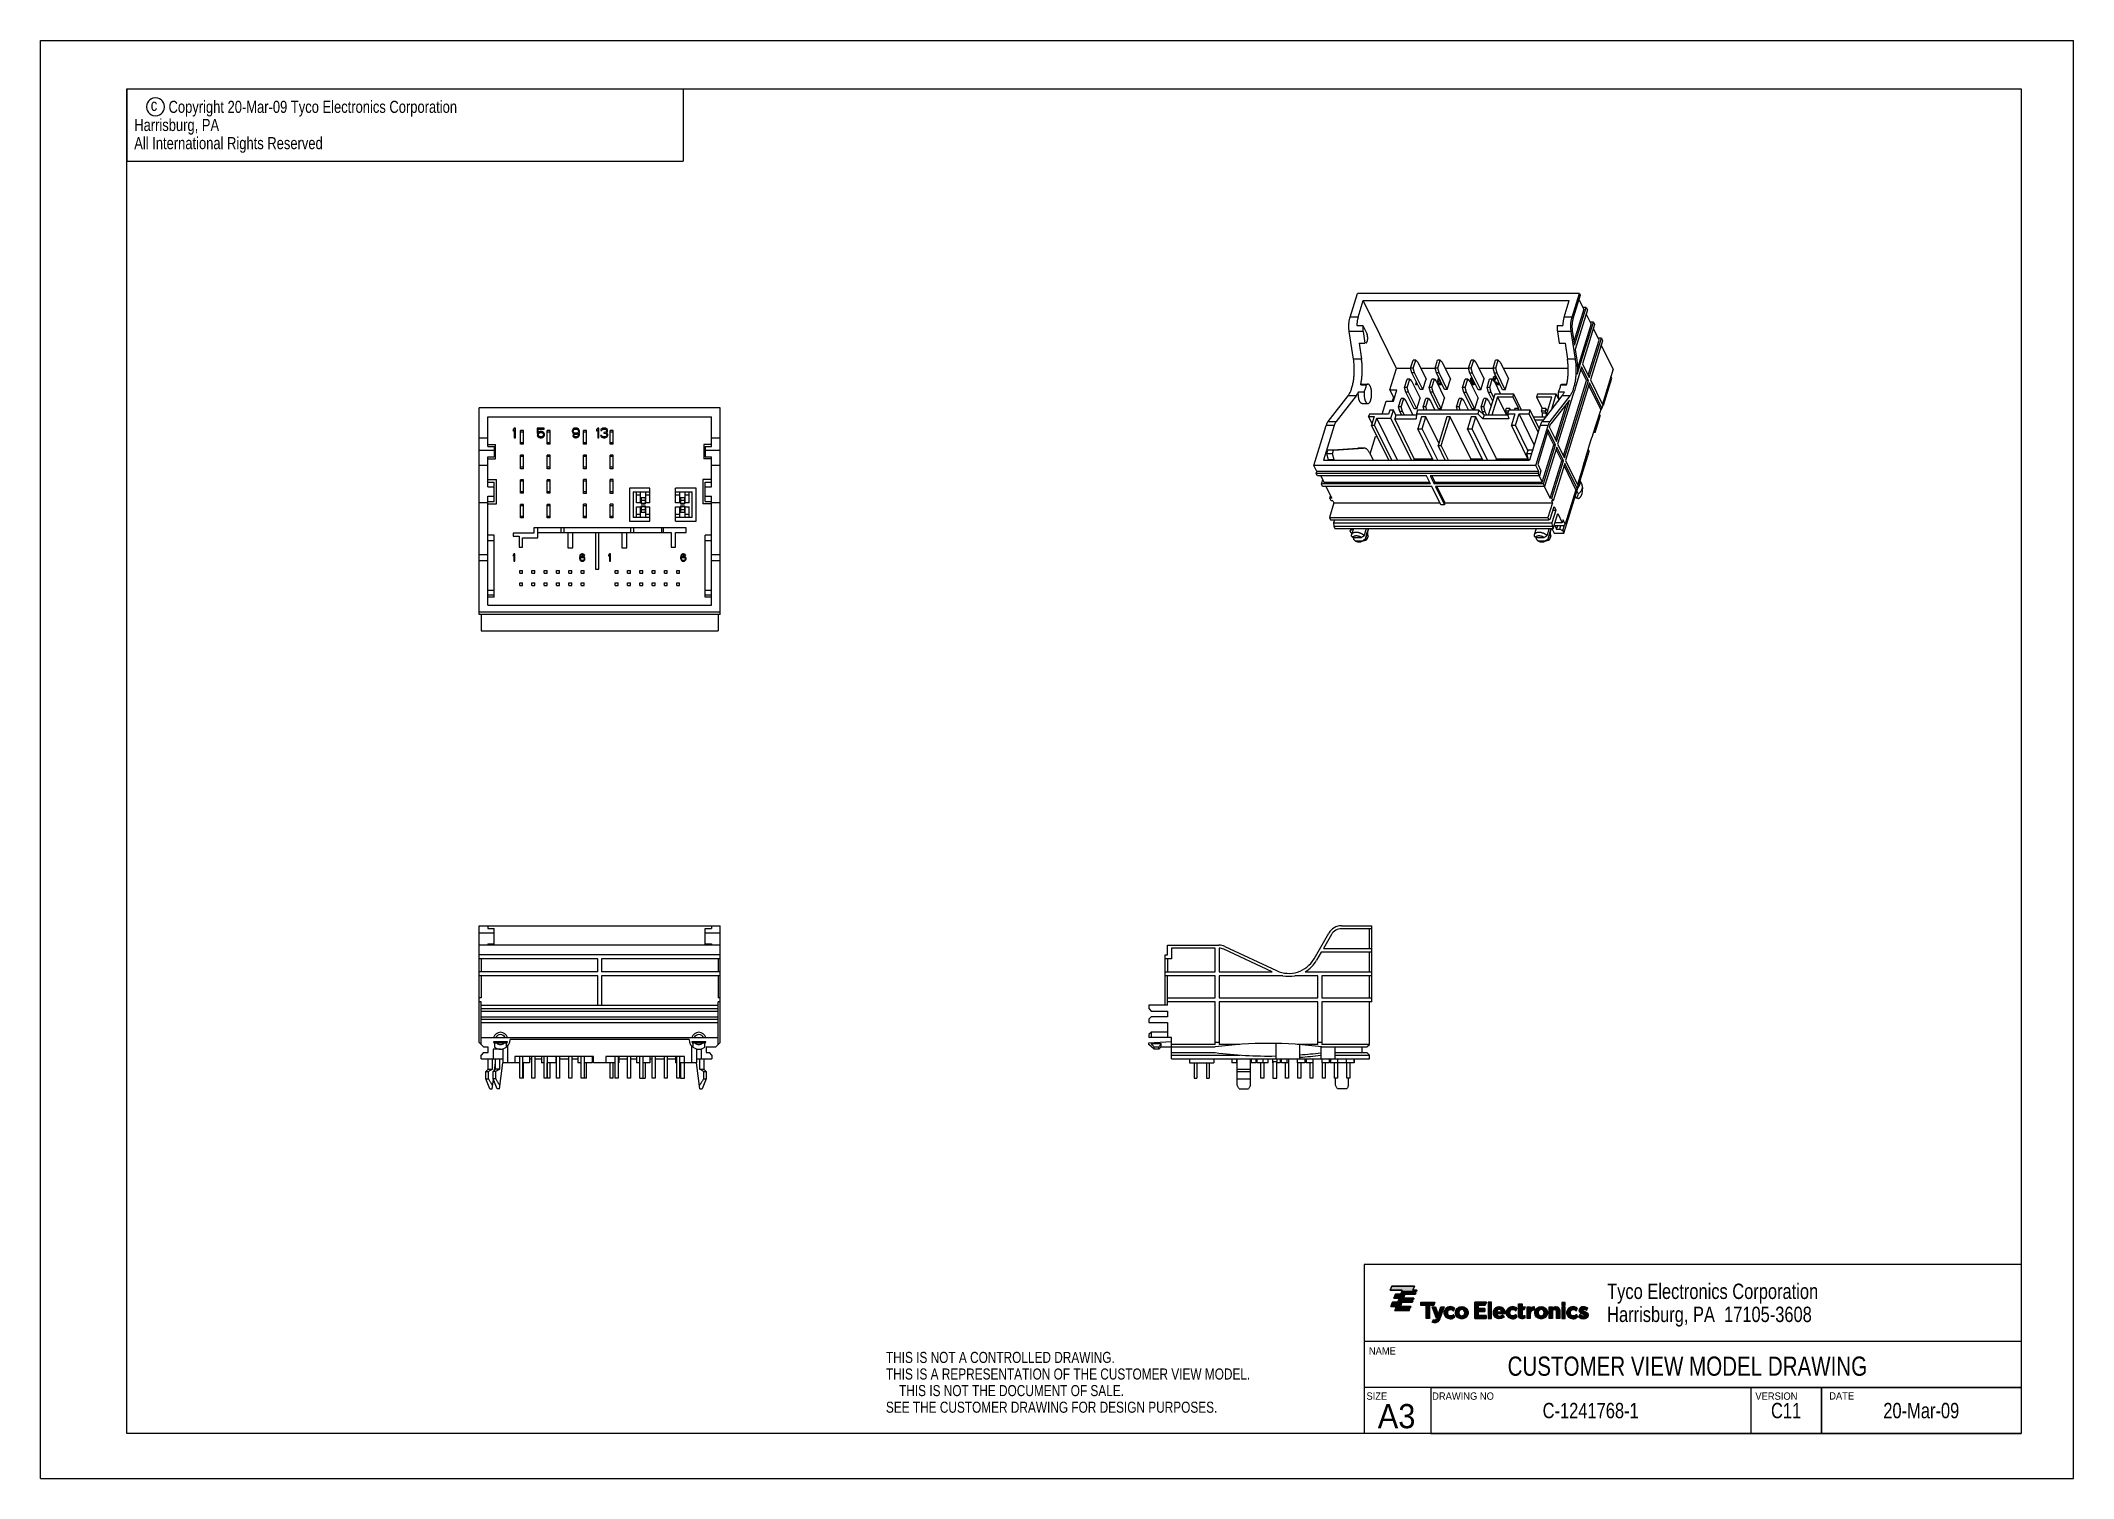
# Model space of a CAD drawing. Extents: x 0 to 420, y 0 to 297.
import ezdxf
from ezdxf.enums import TextEntityAlignment as Align

# ---------------------------------------------------------------- set-up
doc = ezdxf.new("R2010")
doc.units = 0
doc.header["$LTSCALE"] = 23.1
doc.layers.get('0').update_dxf_attribs({"linetype": 'CONTINUOUS'})
doc.layers.add('DRAFT_ENTITY', color=7, linetype='CONTINUOUS')
doc.styles.get("Standard").update_dxf_attribs({"font": 'txt', "width": 0.95})

msp = doc.modelspace()

# ---------------------------------------------------------------- texts
at = {"color": 2, "linetype": 'CONTINUOUS'}
for s, height, width, p in [('c', 2.5, 0.8, (22.75, 282.48)), ('Copyright 20-Mar-09 Tyco Electronics Corporation', 2.5, 0.8, (26.43, 282.08)), ('  All International Rights Reserved', 2.5, 0.8, (17.85, 274.58)), ('  Harrisburg, PA', 2.5, 0.8, (17.85, 278.33)), ('Tyco Electronics Corporation', 3.175, 0.8, (323.67, 37.05)), ('Harrisburg, PA  17105-3608', 3.175, 0.8, (323.67, 32.29)), ('THIS IS NOT A CONTROLLED DRAWING.', 2.286, 0.8, (174.65, 23.84)), ('NAME', 1.52, 0.95, (274.44, 25.57)), ('THIS IS A REPRESENTATION OF THE CUSTOMER VIEW MODEL.', 2.286, 0.8, (174.65, 20.41)), ('    THIS IS NOT THE DOCUMENT OF SALE.', 2.286, 0.8, (174.65, 16.98)), ('SIZE', 1.52, 0.95, (273.94, 16.23)), ('DRAWING NO', 1.52, 0.95, (287.51, 16.23)), ('VERSION', 1.52, 0.95, (354.3, 16.23)), ('DATE', 1.52, 0.95, (369.56, 16.27)), ('SEE THE CUSTOMER DRAWING FOR DESIGN PURPOSES.', 2.286, 0.8, (174.65, 13.55)), ('A3', 5, 0.95, (276.28, 10.35))]:
    msp.add_text(s, height=height, dxfattribs=dict(at, width=width)).set_placement(p)
at = {"color": 2, "linetype": 'CONTINUOUS', "width": 0.8}
for s, height, p in [('CUSTOMER VIEW MODEL DRAWING', 3.968, (340.25, 21.19)), ('C-1241768-1', 3.18, (320.27, 12.41)), ('C11', 3.18, (360.65, 12.41)), ('20-Mar-09', 3.18, (388.58, 12.41))]:
    msp.add_text(s, height=height, dxfattribs=at).set_placement(p, align=Align.CENTER)

# ---------------------------------------------------------------- blocks, each defined once
blk = doc.blocks.new('TE_H_SMALL_1CPOS_BL0', base_point=(299.3, 35.92))
at = {"linetype": 'CONTINUOUS'}
for points in [[(283.85, 39.72), (283.54, 38.89), (284.37, 38.89), (284.26, 38.61), (281.2, 38.61), (281.31, 38.89), (278.86, 38.89), (279.17, 39.72)], [(284.16, 38.33), (284.05, 38.04), (281.9, 38.04), (281.59, 37.21), (283.74, 37.21), (283.64, 36.93), (280.58, 36.93), (280.68, 37.21), (279.62, 37.21), (279.94, 38.05), (280.99, 38.05), (281.1, 38.33)], [(283.54, 36.65), (283.43, 36.37), (281.28, 36.37), (280.97, 35.53), (283.12, 35.53), (283.02, 35.25), (279.96, 35.25), (280.06, 35.53), (279, 35.53), (279.31, 36.37), (280.37, 36.37), (280.48, 36.65)], [(288.08, 36.37), (287.84, 35.72), (286.96, 35.72), (286.96, 33.01), (286.25, 33.01), (286.25, 35.72), (285.15, 35.72), (285.15, 36.37)], [(288.76, 33.81), (288.76, 33.81), (289.28, 35.42), (290, 35.42), (289.07, 32.95), (289.07, 32.94), (288.97, 32.73), (288.85, 32.54), (288.71, 32.39), (288.57, 32.27), (288.42, 32.19), (288.26, 32.14), (288.11, 32.12), (288, 32.13), (287.9, 32.14), (287.72, 32.19), (287.55, 32.26), (287.5, 32.29), (287.77, 32.79), (287.82, 32.76), (287.96, 32.71), (288.06, 32.69), (288.1, 32.69), (288.2, 32.72), (288.29, 32.78), (288.37, 32.87), (288.43, 33), (287.49, 35.42), (288.22, 35.42)], [(290.72, 34.49), (290.68, 34.36), (289.99, 34.21), (290, 34.4), (290.74, 34.54)], [(290.66, 34.22), (290.68, 34.08), (290.72, 33.94), (290.78, 33.83), (290.11, 33.67), (290.04, 33.84), (290, 34.02), (289.99, 34.21), (290.68, 34.36)], [(290.81, 34.65), (290.74, 34.54), (290, 34.4), (290.04, 34.58), (290.9, 34.74)], [(291, 34.81), (290.9, 34.74), (290.04, 34.58), (290.11, 34.75), (290.18, 34.88), (291.25, 34.88), (291.12, 34.86)], [(290.84, 33.75), (290.93, 33.66), (290.19, 33.51), (290.11, 33.67), (290.78, 33.83)], [(291.06, 35.45), (291.25, 35.47), (291.47, 35.46), (291.65, 35.42), (291.82, 35.36), (291.96, 35.28), (292.1, 35.18), (292.14, 35.14), (291.92, 34.57), (291.88, 34.62), (291.78, 34.72), (291.66, 34.8), (291.54, 34.85), (291.4, 34.88), (291.25, 34.88), (290.18, 34.88), (290.28, 35.03), (290.41, 35.16), (290.55, 35.27), (290.71, 35.35), (290.88, 35.42)], [(291.28, 33.55), (291.42, 33.56), (291.56, 33.6), (291.69, 33.66), (291.82, 33.74), (291.92, 33.84), (291.96, 33.88), (292.16, 33.33), (290.4, 33.27), (290.28, 33.4), (290.19, 33.51), (290.93, 33.66), (291.04, 33.6), (291.15, 33.56)], [(293.05, 34.47), (293.02, 34.38), (292.33, 34.21), (292.35, 34.4), (293.09, 34.56)], [(293.01, 34.22), (293.02, 34.11), (293.04, 34.01), (292.39, 33.83), (292.35, 34.02), (292.33, 34.21), (293.02, 34.38), (293.01, 34.27)], [(293.14, 34.64), (293.09, 34.56), (292.35, 34.4), (292.39, 34.58), (293.2, 34.71)], [(293.27, 34.77), (293.2, 34.71), (292.39, 34.58), (292.46, 34.76), (293.53, 34.87), (293.44, 34.85), (293.35, 34.82)], [(293.1, 33.87), (293.15, 33.79), (292.46, 33.66), (292.39, 33.83), (293.04, 34.01), (293.05, 33.96)], [(294.04, 35.41), (294.22, 35.34), (294.39, 35.25), (294.54, 35.14), (294.6, 35.07), (294.72, 34.93), (294.82, 34.77), (294.89, 34.59), (294.93, 34.41), (294.94, 34.22), (294.93, 34.03), (294.89, 33.84), (294.82, 33.67), (294.72, 33.51), (293.74, 33.55), (293.84, 33.57), (293.92, 33.61), (294, 33.65), (294.07, 33.71), (294.13, 33.78), (294.18, 33.86), (294.22, 33.95), (294.25, 34.05), (294.27, 34.15), (294.27, 34.21), (294.26, 34.31), (294.24, 34.41), (294.22, 34.47), (294.18, 34.56), (294.13, 34.64), (294.06, 34.71), (293.99, 34.77), (293.91, 34.82), (293.82, 34.85), (293.73, 34.87), (293.63, 34.88), (293.53, 34.87), (292.46, 34.76), (292.55, 34.92), (292.67, 35.07), (292.74, 35.13), (292.89, 35.25), (293.06, 35.34), (293.24, 35.41), (293.85, 35.45)], [(293.21, 33.71), (293.28, 33.66), (292.55, 33.5), (292.46, 33.66), (293.15, 33.79)], [(293.64, 33.55), (293.74, 33.55), (294.72, 33.51), (294.6, 33.36), (294.53, 33.29), (294.38, 33.17), (294.21, 33.08), (294.03, 33.01), (293.84, 32.97), (293.63, 32.96), (293.43, 32.97), (293.24, 33.01), (293.05, 33.08), (292.89, 33.17), (292.74, 33.29), (292.67, 33.35), (292.55, 33.5), (293.28, 33.66), (293.36, 33.61), (293.45, 33.57), (293.54, 33.55)], [(296.31, 33.01), (296.31, 36.37), (298.71, 36.37), (298.48, 35.75), (297, 35.75), (297, 35.06), (298.43, 35.06), (298.43, 34.44), (297, 34.44), (297, 33.63), (298.65, 33.63), (298.65, 33.01)], [(301.87, 34.41), (302.53, 34.31), (302.54, 34.15), (302.53, 34), (300.85, 33.98), (300.22, 33.82), (300.18, 34.01), (300.17, 34.21), (300.18, 34.41), (300.89, 34.58), (300.86, 34.5), (300.84, 34.41), (300.84, 34.41), (301.06, 34.41), (301.51, 34.41), (301.84, 34.41)], [(300.96, 34.71), (300.92, 34.65), (300.89, 34.58), (300.18, 34.41), (300.22, 34.59), (300.26, 34.69), (301.11, 34.85), (301.05, 34.81), (301, 34.77)], [(300.89, 33.84), (300.96, 33.73), (301.04, 33.64), (300.37, 33.49), (300.29, 33.65), (300.22, 33.82), (300.85, 33.98)], [(301.16, 34.88), (301.11, 34.85), (300.26, 34.69), (300.33, 34.86), (301.36, 34.92), (301.29, 34.91), (301.22, 34.9)], [(301.18, 35.45), (301.36, 35.47), (301.56, 35.45), (301.74, 35.42), (301.9, 35.35), (302.04, 35.27), (302.17, 35.16), (302.28, 35.04), (302.37, 34.89), (302.44, 34.72), (302.5, 34.52), (302.53, 34.31), (301.87, 34.41), (301.87, 34.42), (301.85, 34.51), (301.83, 34.59), (301.8, 34.65), (301.76, 34.72), (301.72, 34.77), (301.67, 34.81), (301.62, 34.85), (301.56, 34.88), (301.5, 34.9), (301.43, 34.91), (301.36, 34.92), (300.33, 34.86), (300.43, 35.02), (300.55, 35.15), (300.69, 35.26), (300.84, 35.35), (301, 35.41)], [(301.44, 33.51), (301.59, 33.52), (301.72, 33.55), (301.85, 33.62), (301.98, 33.71), (302.02, 33.75), (302.4, 33.42), (300.48, 33.35), (300.37, 33.49), (301.04, 33.64), (301.13, 33.57), (301.25, 33.53), (301.38, 33.51)], [(303.58, 34.49), (303.54, 34.36), (302.85, 34.21), (302.86, 34.4), (303.6, 34.54)], [(303.52, 34.22), (303.54, 34.08), (303.58, 33.94), (303.64, 33.83), (302.97, 33.67), (302.9, 33.84), (302.86, 34.02), (302.85, 34.21), (303.54, 34.36)], [(303.67, 34.65), (303.6, 34.54), (302.86, 34.4), (302.9, 34.58), (303.76, 34.74)], [(303.86, 34.81), (303.76, 34.74), (302.9, 34.58), (302.97, 34.75), (303.04, 34.88), (304.11, 34.88), (303.98, 34.86)], [(303.7, 33.75), (303.79, 33.66), (303.05, 33.51), (302.97, 33.67), (303.64, 33.83)], [(303.92, 35.45), (304.11, 35.47), (304.33, 35.46), (304.51, 35.42), (304.68, 35.36), (304.82, 35.28), (304.96, 35.18), (305, 35.14), (304.79, 34.57), (304.74, 34.62), (304.64, 34.72), (304.52, 34.8), (304.4, 34.85), (304.26, 34.88), (304.11, 34.88), (303.04, 34.88), (303.14, 35.03), (303.27, 35.16), (303.41, 35.27), (303.57, 35.35), (303.74, 35.42)], [(304.14, 33.55), (304.28, 33.56), (304.42, 33.6), (304.55, 33.66), (304.68, 33.74), (304.79, 33.84), (304.82, 33.88), (305.02, 33.33), (303.26, 33.27), (303.14, 33.4), (303.05, 33.51), (303.79, 33.66), (303.9, 33.6), (304.01, 33.56)], [(306.08, 35.42), (306.74, 35.42), (306.52, 34.84), (306.08, 34.84), (306.08, 33.81), (306.08, 33.73), (306.11, 33.66), (306.15, 33.61), (306.21, 33.58), (306.3, 33.57), (306.44, 33.59), (306.56, 33.62), (306.64, 33.66), (306.64, 33.11), (306.58, 33.08), (306.44, 33.02), (306.28, 32.98), (306.19, 32.97), (306.1, 32.97), (306.03, 32.97), (305.87, 32.99), (305.75, 33.03), (305.64, 33.08), (305.56, 33.15), (305.52, 33.2), (305.49, 33.25), (305.44, 33.36), (305.41, 33.51), (305.39, 33.69), (305.39, 36.04), (306.08, 36.04)], [(307.8, 34.94), (307.83, 34.99), (307.9, 35.13), (307.99, 35.24), (308.08, 35.32), (308.18, 35.39), (308.3, 35.44), (308.43, 35.46), (308.57, 35.47), (308.57, 34.77), (308.57, 34.75), (308.54, 34.75), (308.54, 34.75), (308.5, 34.75), (308.35, 34.74), (308.23, 34.7), (308.12, 34.65), (308.03, 34.57), (307.95, 34.48), (307.89, 34.38), (307.84, 34.24), (307.81, 34.09), (307.8, 33.9), (307.8, 33.04), (307.8, 33.01), (307.14, 33.01), (307.12, 33.01), (307.12, 35.35), (307.12, 35.42), (307.78, 35.42), (307.8, 35.42), (307.8, 34.95)], [(309.45, 34.47), (309.42, 34.38), (308.73, 34.21), (308.74, 34.4), (309.49, 34.56)], [(309.4, 34.22), (309.41, 34.11), (309.43, 34.01), (308.78, 33.83), (308.74, 34.02), (308.73, 34.21), (309.42, 34.38), (309.4, 34.27)], [(309.54, 34.64), (309.49, 34.56), (308.74, 34.4), (308.78, 34.58), (309.6, 34.71)], [(309.67, 34.77), (309.6, 34.71), (308.78, 34.58), (308.85, 34.76), (309.93, 34.87), (309.83, 34.85), (309.75, 34.82)], [(309.49, 33.87), (309.54, 33.79), (308.85, 33.66), (308.78, 33.83), (309.43, 34.01), (309.45, 33.96)], [(310.44, 35.41), (310.62, 35.34), (310.78, 35.25), (310.93, 35.14), (311, 35.07), (311.12, 34.93), (311.21, 34.77), (311.28, 34.59), (311.32, 34.41), (311.34, 34.22), (311.32, 34.03), (311.28, 33.84), (311.21, 33.67), (311.12, 33.51), (310.14, 33.55), (310.23, 33.57), (310.32, 33.61), (310.4, 33.65), (310.47, 33.71), (310.53, 33.78), (310.58, 33.86), (310.62, 33.95), (310.65, 34.05), (310.66, 34.15), (310.66, 34.21), (310.66, 34.31), (310.63, 34.41), (310.62, 34.47), (310.58, 34.56), (310.52, 34.64), (310.46, 34.71), (310.39, 34.77), (310.31, 34.82), (310.22, 34.85), (310.13, 34.87), (310.03, 34.88), (309.93, 34.87), (308.85, 34.76), (308.95, 34.92), (309.07, 35.07), (309.14, 35.13), (309.29, 35.25), (309.46, 35.34), (309.64, 35.41), (310.24, 35.45)], [(309.61, 33.71), (309.68, 33.66), (308.95, 33.5), (308.85, 33.66), (309.54, 33.79)], [(310.04, 33.55), (310.14, 33.55), (311.12, 33.51), (311, 33.36), (310.93, 33.29), (310.78, 33.17), (310.61, 33.08), (310.43, 33.01), (310.23, 32.97), (310.03, 32.96), (309.82, 32.97), (309.63, 33.01), (309.45, 33.08), (309.28, 33.17), (309.13, 33.29), (309.07, 33.35), (308.95, 33.5), (309.68, 33.66), (309.76, 33.61), (309.85, 33.57), (309.94, 33.55)], [(313.07, 35.47), (313.23, 35.46), (313.38, 35.42), (313.51, 35.36), (313.56, 35.33), (313.62, 35.28), (313.71, 35.19), (313.78, 35.07), (313.84, 34.93), (313.88, 34.77), (313.89, 34.59), (313.89, 34.57), (313.89, 33.01), (313.21, 33.01), (313.21, 34.36), (313.2, 34.45), (313.18, 34.57), (313.13, 34.67), (313.07, 34.75), (313, 34.8), (312.9, 34.83), (312.79, 34.85), (312.71, 34.84), (312.61, 34.81), (312.53, 34.77), (312.49, 34.74), (312.46, 34.7), (312.41, 34.61), (312.38, 34.5), (312.36, 34.36), (312.36, 33.01), (311.68, 33.01), (311.68, 35.42), (312.36, 35.42), (312.36, 35.08), (312.44, 35.17), (312.55, 35.28), (312.66, 35.36), (312.79, 35.42), (312.92, 35.46)], [(316.08, 34.49), (316.04, 34.36), (315.35, 34.21), (315.37, 34.4), (316.1, 34.54)], [(316.03, 34.22), (316.04, 34.08), (316.08, 33.94), (316.14, 33.83), (315.47, 33.67), (315.41, 33.84), (315.37, 34.02), (315.35, 34.21), (316.04, 34.36)], [(316.17, 34.65), (316.1, 34.54), (315.37, 34.4), (315.41, 34.58), (316.26, 34.74)], [(316.37, 34.81), (316.26, 34.74), (315.41, 34.58), (315.47, 34.75), (315.54, 34.88), (316.61, 34.88), (316.49, 34.86)], [(316.2, 33.75), (316.3, 33.66), (315.56, 33.51), (315.47, 33.67), (316.14, 33.83)], [(316.43, 35.45), (316.62, 35.47), (316.83, 35.46), (317.02, 35.42), (317.18, 35.36), (317.33, 35.28), (317.46, 35.18), (317.5, 35.14), (317.29, 34.57), (317.25, 34.62), (317.14, 34.72), (317.03, 34.8), (316.9, 34.85), (316.77, 34.88), (316.61, 34.88), (315.54, 34.88), (315.65, 35.03), (315.77, 35.16), (315.92, 35.27), (316.07, 35.35), (316.25, 35.42)], [(316.64, 33.55), (316.79, 33.56), (316.93, 33.6), (317.06, 33.66), (317.18, 33.74), (317.29, 33.84), (317.32, 33.88), (317.53, 33.33), (315.77, 33.27), (315.64, 33.4), (315.56, 33.51), (316.3, 33.66), (316.4, 33.6), (316.52, 33.56)], [(318.85, 33.5), (318.95, 33.5), (319.7, 33.46), (317.82, 33.31), (318.02, 33.82), (318.16, 33.72), (318.32, 33.63), (318.49, 33.56), (318.67, 33.51), (318.7, 33.51)], [(318.56, 34.84), (318.54, 34.82), (317.91, 34.68), (317.93, 34.83), (317.96, 34.96), (318.72, 34.92), (318.64, 34.9), (318.58, 34.87)], [(318.54, 34.7), (318.58, 34.66), (318.65, 34.61), (317.93, 34.55), (317.92, 34.61), (317.91, 34.68), (318.54, 34.82), (318.53, 34.76)], [(318.77, 34.56), (318.98, 34.48), (319.16, 34.42), (318.02, 34.32), (317.96, 34.43), (317.93, 34.55), (318.65, 34.61)], [(318.8, 35.45), (318.98, 35.44), (319.18, 35.4), (319.26, 35.38), (319.45, 35.31), (319.63, 35.22), (319.44, 34.7), (319.25, 34.8), (319.07, 34.87), (318.91, 34.92), (318.78, 34.93), (317.96, 34.96), (318.02, 35.08), (318.1, 35.18), (318.19, 35.27), (318.31, 35.35), (318.45, 35.4), (318.61, 35.44), (318.78, 35.45)], [(319.34, 34.35), (319.47, 34.27), (319.57, 34.19), (319.65, 34.1), (319.7, 34), (319.74, 33.88), (319.75, 33.82), (319.75, 33.75), (319.74, 33.6), (319.7, 33.46), (318.95, 33.5), (319.03, 33.53), (319.09, 33.57), (319.11, 33.59), (319.12, 33.62), (319.13, 33.68), (319.13, 33.71), (319.12, 33.74), (319.09, 33.78), (319.02, 33.83), (318.91, 33.88), (318.71, 33.94), (318.69, 33.94), (318.48, 34.01), (318.31, 34.08), (318.19, 34.15), (318.09, 34.23), (318.02, 34.32), (319.16, 34.42)], [(292.11, 33.27), (292.08, 33.25), (291.94, 33.14), (291.79, 33.06), (291.63, 33.01), (291.45, 32.97), (291.25, 32.96), (291.06, 32.97), (290.87, 33.01), (290.7, 33.07), (290.55, 33.16), (290.4, 33.27), (292.16, 33.33), (292.15, 33.31)], [(302.41, 33.4), (302.28, 33.27), (302.14, 33.16), (301.99, 33.07), (301.82, 33.01), (301.73, 32.99), (301.3, 32.96), (301.11, 32.99), (300.93, 33.05), (300.76, 33.13), (300.61, 33.23), (300.48, 33.35), (302.4, 33.42), (302.42, 33.41)], [(304.97, 33.27), (304.94, 33.25), (304.8, 33.14), (304.65, 33.06), (304.49, 33.01), (304.31, 32.97), (304.11, 32.96), (303.92, 32.97), (303.73, 33.01), (303.56, 33.07), (303.41, 33.16), (303.26, 33.27), (305.02, 33.33), (305.01, 33.31)], [(317.47, 33.27), (317.44, 33.25), (317.3, 33.14), (317.16, 33.06), (317, 33.01), (316.82, 32.97), (316.61, 32.96), (316.42, 32.97), (316.24, 33.01), (316.07, 33.07), (315.91, 33.16), (315.77, 33.27), (317.53, 33.33), (317.51, 33.31)], [(319.65, 33.35), (319.58, 33.24), (319.48, 33.16), (319.37, 33.08), (319.23, 33.03), (319.07, 32.99), (318.89, 32.97), (318.83, 32.97), (318.73, 32.97), (318.53, 32.99), (318.34, 33.04), (318.16, 33.11), (317.99, 33.2), (317.82, 33.31), (319.7, 33.46)]]:
    blk.add_hatch(color=2, dxfattribs=at).paths.add_polyline_path(points)
at = {"color": 2, "linetype": 'CONTINUOUS'}
for p, q in [((279.17, 39.72), (278.86, 38.89)), ((279.17, 39.72), (278.86, 38.89)), ((278.86, 38.89), (281.31, 38.89)), ((278.86, 38.89), (281.31, 38.89)), ((283.85, 39.72), (279.17, 39.72)), ((283.85, 39.72), (279.17, 39.72)), ((279.94, 38.05), (279.62, 37.21)), ((279.94, 38.05), (279.62, 37.21)), ((280.99, 38.05), (279.94, 38.05)), ((280.99, 38.05), (279.94, 38.05)), ((281.1, 38.33), (280.99, 38.05)), ((281.1, 38.33), (280.99, 38.05)), ((284.16, 38.33), (281.1, 38.33)), ((284.16, 38.33), (281.1, 38.33)), ((281.31, 38.89), (281.2, 38.61)), ((281.31, 38.89), (281.2, 38.61)), ((281.2, 38.61), (284.26, 38.61)), ((281.2, 38.61), (284.26, 38.61)), ((281.59, 37.21), (281.9, 38.04)), ((281.59, 37.21), (281.9, 38.04)), ((281.9, 38.04), (284.05, 38.04)), ((281.9, 38.04), (284.05, 38.04)), ((283.54, 38.89), (283.85, 39.72)), ((283.54, 38.89), (283.85, 39.72)), ((284.37, 38.89), (283.54, 38.89)), ((284.37, 38.89), (283.54, 38.89)), ((284.05, 38.04), (284.16, 38.33)), ((284.05, 38.04), (284.16, 38.33)), ((284.26, 38.61), (284.37, 38.89)), ((284.26, 38.61), (284.37, 38.89)), ((279.31, 36.37), (279, 35.53)), ((279.31, 36.37), (279, 35.53)), ((279, 35.53), (280.06, 35.53)), ((279, 35.53), (280.06, 35.53)), ((280.37, 36.37), (279.31, 36.37)), ((280.37, 36.37), (279.31, 36.37)), ((279.62, 37.21), (280.68, 37.21)), ((279.62, 37.21), (280.68, 37.21)), ((279.85, 34.97), (279.75, 34.69)), ((279.85, 34.97), (279.75, 34.69)), ((279.75, 34.69), (282.81, 34.69)), ((279.75, 34.69), (282.81, 34.69)), ((282.91, 34.97), (279.85, 34.97)), ((282.91, 34.97), (279.85, 34.97)), ((280.06, 35.53), (279.96, 35.25)), ((280.06, 35.53), (279.96, 35.25)), ((279.96, 35.25), (283.02, 35.25)), ((279.96, 35.25), (283.02, 35.25)), ((280.48, 36.65), (280.37, 36.37)), ((280.48, 36.65), (280.37, 36.37)), ((283.54, 36.65), (280.48, 36.65)), ((283.54, 36.65), (280.48, 36.65)), ((280.68, 37.21), (280.58, 36.93)), ((280.68, 37.21), (280.58, 36.93)), ((280.58, 36.93), (283.64, 36.93)), ((280.58, 36.93), (283.64, 36.93)), ((280.97, 35.53), (281.28, 36.37)), ((280.97, 35.53), (281.28, 36.37)), ((283.12, 35.53), (280.97, 35.53)), ((283.12, 35.53), (280.97, 35.53)), ((281.28, 36.37), (283.43, 36.37)), ((281.28, 36.37), (283.43, 36.37)), ((283.74, 37.21), (281.59, 37.21)), ((283.74, 37.21), (281.59, 37.21)), ((282.81, 34.69), (282.91, 34.97)), ((282.81, 34.69), (282.91, 34.97)), ((283.02, 35.25), (283.12, 35.53)), ((283.02, 35.25), (283.12, 35.53)), ((283.43, 36.37), (283.54, 36.65)), ((283.43, 36.37), (283.54, 36.65)), ((283.64, 36.93), (283.74, 37.21)), ((283.64, 36.93), (283.74, 37.21)), ((285.15, 36.37), (288.08, 36.37)), ((285.15, 35.72), (285.15, 36.37)), ((285.15, 35.72), (285.15, 36.37)), ((285.15, 36.37), (288.08, 36.37)), ((286.25, 35.72), (285.15, 35.72)), ((286.25, 35.72), (285.15, 35.72)), ((286.25, 33.01), (286.25, 35.72)), ((286.25, 33.01), (286.25, 35.72)), ((287.84, 35.72), (286.96, 35.72)), ((286.96, 35.72), (286.96, 33.01)), ((287.84, 35.72), (286.96, 35.72)), ((286.96, 35.72), (286.96, 33.01)), ((288.08, 36.37), (287.84, 35.72)), ((288.08, 36.37), (287.84, 35.72)), ((296.31, 36.37), (296.31, 33.01)), ((298.71, 36.37), (296.31, 36.37)), ((298.71, 36.37), (296.31, 36.37)), ((296.31, 36.37), (296.31, 33.01)), ((297, 35.06), (297, 35.75)), ((297, 35.75), (298.48, 35.75)), ((297, 35.06), (297, 35.75)), ((297, 35.75), (298.48, 35.75)), ((298.43, 35.06), (297, 35.06)), ((298.43, 35.06), (297, 35.06)), ((297, 33.63), (297, 34.44)), ((297, 34.44), (298.43, 34.44)), ((297, 33.63), (297, 34.44)), ((297, 34.44), (298.43, 34.44)), ((298.65, 33.63), (297, 33.63)), ((298.65, 33.63), (297, 33.63)), ((298.43, 34.44), (298.43, 35.06)), ((298.43, 34.44), (298.43, 35.06)), ((298.48, 35.75), (298.71, 36.37)), ((298.48, 35.75), (298.71, 36.37)), ((298.65, 33.01), (298.65, 33.63)), ((298.65, 33.01), (298.65, 33.63)), ((299.78, 36.36), (299.1, 36.36)), ((299.1, 36.36), (299.1, 33.01)), ((299.78, 36.36), (299.1, 36.36)), ((299.1, 36.36), (299.1, 33.01)), ((299.78, 33.01), (299.78, 36.36)), ((299.78, 33.01), (299.78, 36.36)), ((315.03, 36.3), (314.31, 36.3)), ((314.31, 36.3), (314.31, 35.69)), ((315.03, 36.3), (314.31, 36.3)), ((314.31, 36.3), (314.31, 35.69)), ((314.31, 35.69), (315.03, 35.69)), ((314.31, 35.69), (315.03, 35.69)), ((315.01, 35.42), (314.32, 35.42)), ((314.32, 35.42), (314.32, 33.01)), ((315.01, 35.42), (314.32, 35.42)), ((314.32, 35.42), (314.32, 33.01)), ((315.01, 33.01), (315.01, 35.42)), ((315.01, 33.01), (315.01, 35.42)), ((315.03, 35.69), (315.03, 36.3)), ((315.03, 35.69), (315.03, 36.3)), ((286.96, 33.01), (286.25, 33.01)), ((286.96, 33.01), (286.25, 33.01)), ((296.31, 33.01), (298.65, 33.01)), ((296.31, 33.01), (298.65, 33.01)), ((299.1, 33.01), (299.78, 33.01)), ((299.1, 33.01), (299.78, 33.01)), ((314.32, 33.01), (315.01, 33.01)), ((314.32, 33.01), (315.01, 33.01))]:
    blk.add_line(p, q, dxfattribs=at)
for points in [[(283.85, 39.72), (283.54, 38.89), (284.37, 38.89), (284.26, 38.61), (281.2, 38.61), (281.31, 38.89), (278.86, 38.89), (279.17, 39.72), (283.85, 39.72)], [(284.16, 38.33), (284.05, 38.04), (281.9, 38.04), (281.59, 37.21), (283.74, 37.21), (283.64, 36.93), (280.58, 36.93), (280.68, 37.21), (279.62, 37.21), (279.94, 38.05), (280.99, 38.05), (281.1, 38.33), (284.16, 38.33)], [(283.54, 36.65), (283.43, 36.37), (281.28, 36.37), (280.97, 35.53), (283.12, 35.53), (283.02, 35.25), (279.96, 35.25), (280.06, 35.53), (279, 35.53), (279.31, 36.37), (280.37, 36.37), (280.48, 36.65), (283.54, 36.65)], [(288.08, 36.37), (287.84, 35.72), (286.96, 35.72), (286.96, 33.01), (286.25, 33.01), (286.25, 35.72), (285.15, 35.72), (285.15, 36.37), (288.08, 36.37)], [(288.76, 33.81), (288.76, 33.81), (289.28, 35.42), (290, 35.42), (289.07, 32.95), (289.07, 32.94), (288.97, 32.73), (288.85, 32.54), (288.71, 32.39), (288.57, 32.27), (288.42, 32.19), (288.26, 32.14), (288.11, 32.12), (288, 32.13), (287.9, 32.14), (287.72, 32.19), (287.55, 32.26), (287.5, 32.29), (287.77, 32.79), (287.82, 32.76), (287.96, 32.71), (288.06, 32.69), (288.1, 32.69), (288.2, 32.72), (288.29, 32.78), (288.37, 32.87), (288.43, 33), (287.49, 35.42), (288.22, 35.42), (288.76, 33.81)], [(290.72, 34.49), (290.68, 34.36), (289.99, 34.21), (290, 34.4), (290.74, 34.54), (290.72, 34.49)], [(290.66, 34.22), (290.68, 34.08), (290.72, 33.94), (290.78, 33.83), (290.11, 33.67), (290.04, 33.84), (290, 34.02), (289.99, 34.21), (290.68, 34.36), (290.66, 34.22)], [(290.81, 34.65), (290.74, 34.54), (290, 34.4), (290.04, 34.58), (290.9, 34.74), (290.81, 34.65)], [(291, 34.81), (290.9, 34.74), (290.04, 34.58), (290.11, 34.75), (290.18, 34.88), (291.25, 34.88), (291.12, 34.86), (291, 34.81)], [(290.84, 33.75), (290.93, 33.66), (290.19, 33.51), (290.11, 33.67), (290.78, 33.83), (290.84, 33.75)], [(291.06, 35.45), (291.25, 35.47), (291.47, 35.46), (291.65, 35.42), (291.82, 35.36), (291.96, 35.28), (292.1, 35.18), (292.14, 35.14), (291.92, 34.57), (291.88, 34.62), (291.78, 34.72), (291.66, 34.8), (291.54, 34.85), (291.4, 34.88), (291.25, 34.88), (290.18, 34.88), (290.28, 35.03), (290.41, 35.16), (290.55, 35.27), (290.71, 35.35), (290.88, 35.42), (291.06, 35.45)], [(291.28, 33.55), (291.42, 33.56), (291.56, 33.6), (291.69, 33.66), (291.82, 33.74), (291.92, 33.84), (291.96, 33.88), (292.16, 33.33), (290.4, 33.27), (290.28, 33.4), (290.19, 33.51), (290.93, 33.66), (291.04, 33.6), (291.15, 33.56), (291.28, 33.55)], [(293.05, 34.47), (293.02, 34.38), (292.33, 34.21), (292.35, 34.4), (293.09, 34.56), (293.05, 34.47)], [(293.01, 34.22), (293.02, 34.11), (293.04, 34.01), (292.39, 33.83), (292.35, 34.02), (292.33, 34.21), (293.02, 34.38), (293.01, 34.27), (293.01, 34.22)], [(293.14, 34.64), (293.09, 34.56), (292.35, 34.4), (292.39, 34.58), (293.2, 34.71), (293.14, 34.64)], [(293.27, 34.77), (293.2, 34.71), (292.39, 34.58), (292.46, 34.76), (293.53, 34.87), (293.44, 34.85), (293.35, 34.82), (293.27, 34.77)], [(293.1, 33.87), (293.15, 33.79), (292.46, 33.66), (292.39, 33.83), (293.04, 34.01), (293.05, 33.96), (293.1, 33.87)], [(294.04, 35.41), (294.22, 35.34), (294.39, 35.25), (294.54, 35.14), (294.6, 35.07), (294.72, 34.93), (294.82, 34.77), (294.89, 34.59), (294.93, 34.41), (294.94, 34.22), (294.93, 34.03), (294.89, 33.84), (294.82, 33.67), (294.72, 33.51), (293.74, 33.55), (293.84, 33.57), (293.92, 33.61), (294, 33.65), (294.07, 33.71), (294.13, 33.78), (294.18, 33.86), (294.22, 33.95), (294.25, 34.05), (294.27, 34.15), (294.27, 34.21), (294.26, 34.31), (294.24, 34.41), (294.22, 34.47), (294.18, 34.56), (294.13, 34.64), (294.06, 34.71), (293.99, 34.77), (293.91, 34.82), (293.82, 34.85), (293.73, 34.87), (293.63, 34.88), (293.53, 34.87), (292.46, 34.76), (292.55, 34.92), (292.67, 35.07), (292.74, 35.13), (292.89, 35.25), (293.06, 35.34), (293.24, 35.41), (293.85, 35.45), (294.04, 35.41)], [(293.21, 33.71), (293.28, 33.66), (292.55, 33.5), (292.46, 33.66), (293.15, 33.79), (293.21, 33.71)], [(293.64, 33.55), (293.74, 33.55), (294.72, 33.51), (294.6, 33.36), (294.53, 33.29), (294.38, 33.17), (294.21, 33.08), (294.03, 33.01), (293.84, 32.97), (293.63, 32.96), (293.43, 32.97), (293.24, 33.01), (293.05, 33.08), (292.89, 33.17), (292.74, 33.29), (292.67, 33.35), (292.55, 33.5), (293.28, 33.66), (293.36, 33.61), (293.45, 33.57), (293.54, 33.55), (293.64, 33.55)], [(296.31, 33.01), (296.31, 36.37), (298.71, 36.37), (298.48, 35.75), (297, 35.75), (297, 35.06), (298.43, 35.06), (298.43, 34.44), (297, 34.44), (297, 33.63), (298.65, 33.63), (298.65, 33.01), (296.31, 33.01)], [(301.87, 34.41), (302.53, 34.31), (302.54, 34.15), (302.53, 34), (300.85, 33.98), (300.22, 33.82), (300.18, 34.01), (300.17, 34.21), (300.18, 34.41), (300.89, 34.58), (300.86, 34.5), (300.84, 34.41), (300.84, 34.41), (301.06, 34.41), (301.51, 34.41), (301.84, 34.41), (301.87, 34.41)], [(300.96, 34.71), (300.92, 34.65), (300.89, 34.58), (300.18, 34.41), (300.22, 34.59), (300.26, 34.69), (301.11, 34.85), (301.05, 34.81), (301, 34.77), (300.96, 34.71)], [(300.89, 33.84), (300.96, 33.73), (301.04, 33.64), (300.37, 33.49), (300.29, 33.65), (300.22, 33.82), (300.85, 33.98), (300.89, 33.84)], [(301.16, 34.88), (301.11, 34.85), (300.26, 34.69), (300.33, 34.86), (301.36, 34.92), (301.29, 34.91), (301.22, 34.9), (301.16, 34.88)], [(301.18, 35.45), (301.36, 35.47), (301.56, 35.45), (301.74, 35.42), (301.9, 35.35), (302.04, 35.27), (302.17, 35.16), (302.28, 35.04), (302.37, 34.89), (302.44, 34.72), (302.5, 34.52), (302.53, 34.31), (301.87, 34.41), (301.87, 34.42), (301.85, 34.51), (301.83, 34.59), (301.8, 34.65), (301.76, 34.72), (301.72, 34.77), (301.67, 34.81), (301.62, 34.85), (301.56, 34.88), (301.5, 34.9), (301.43, 34.91), (301.36, 34.92), (300.33, 34.86), (300.43, 35.02), (300.55, 35.15), (300.69, 35.26), (300.84, 35.35), (301, 35.41), (301.18, 35.45)], [(301.44, 33.51), (301.59, 33.52), (301.72, 33.55), (301.85, 33.62), (301.98, 33.71), (302.02, 33.75), (302.4, 33.42), (300.48, 33.35), (300.37, 33.49), (301.04, 33.64), (301.13, 33.57), (301.25, 33.53), (301.38, 33.51), (301.44, 33.51)], [(303.58, 34.49), (303.54, 34.36), (302.85, 34.21), (302.86, 34.4), (303.6, 34.54), (303.58, 34.49)], [(303.52, 34.22), (303.54, 34.08), (303.58, 33.94), (303.64, 33.83), (302.97, 33.67), (302.9, 33.84), (302.86, 34.02), (302.85, 34.21), (303.54, 34.36), (303.52, 34.22)], [(303.67, 34.65), (303.6, 34.54), (302.86, 34.4), (302.9, 34.58), (303.76, 34.74), (303.67, 34.65)], [(303.86, 34.81), (303.76, 34.74), (302.9, 34.58), (302.97, 34.75), (303.04, 34.88), (304.11, 34.88), (303.98, 34.86), (303.86, 34.81)], [(303.7, 33.75), (303.79, 33.66), (303.05, 33.51), (302.97, 33.67), (303.64, 33.83), (303.7, 33.75)], [(303.92, 35.45), (304.11, 35.47), (304.33, 35.46), (304.51, 35.42), (304.68, 35.36), (304.82, 35.28), (304.96, 35.18), (305, 35.14), (304.79, 34.57), (304.74, 34.62), (304.64, 34.72), (304.52, 34.8), (304.4, 34.85), (304.26, 34.88), (304.11, 34.88), (303.04, 34.88), (303.14, 35.03), (303.27, 35.16), (303.41, 35.27), (303.57, 35.35), (303.74, 35.42), (303.92, 35.45)], [(304.14, 33.55), (304.28, 33.56), (304.42, 33.6), (304.55, 33.66), (304.68, 33.74), (304.79, 33.84), (304.82, 33.88), (305.02, 33.33), (303.26, 33.27), (303.14, 33.4), (303.05, 33.51), (303.79, 33.66), (303.9, 33.6), (304.01, 33.56), (304.14, 33.55)], [(306.08, 35.42), (306.74, 35.42), (306.52, 34.84), (306.08, 34.84), (306.08, 33.81), (306.08, 33.73), (306.11, 33.66), (306.15, 33.61), (306.21, 33.58), (306.3, 33.57), (306.44, 33.59), (306.56, 33.62), (306.64, 33.66), (306.64, 33.11), (306.58, 33.08), (306.44, 33.02), (306.28, 32.98), (306.19, 32.97), (306.1, 32.97), (306.03, 32.97), (305.87, 32.99), (305.75, 33.03), (305.64, 33.08), (305.56, 33.15), (305.52, 33.2), (305.49, 33.25), (305.44, 33.36), (305.41, 33.51), (305.39, 33.69), (305.39, 36.04), (306.08, 36.04), (306.08, 35.42)], [(307.8, 34.94), (307.83, 34.99), (307.9, 35.13), (307.99, 35.24), (308.08, 35.32), (308.18, 35.39), (308.3, 35.44), (308.43, 35.46), (308.57, 35.47), (308.57, 34.77), (308.57, 34.75), (308.54, 34.75), (308.54, 34.75), (308.5, 34.75), (308.35, 34.74), (308.23, 34.7), (308.12, 34.65), (308.03, 34.57), (307.95, 34.48), (307.89, 34.38), (307.84, 34.24), (307.81, 34.09), (307.8, 33.9), (307.8, 33.04), (307.8, 33.01), (307.14, 33.01), (307.12, 33.01), (307.12, 35.35), (307.12, 35.42), (307.78, 35.42), (307.8, 35.42), (307.8, 34.95), (307.8, 34.94)], [(309.45, 34.47), (309.42, 34.38), (308.73, 34.21), (308.74, 34.4), (309.49, 34.56), (309.45, 34.47)], [(309.4, 34.22), (309.41, 34.11), (309.43, 34.01), (308.78, 33.83), (308.74, 34.02), (308.73, 34.21), (309.42, 34.38), (309.4, 34.27), (309.4, 34.22)], [(309.54, 34.64), (309.49, 34.56), (308.74, 34.4), (308.78, 34.58), (309.6, 34.71), (309.54, 34.64)], [(309.67, 34.77), (309.6, 34.71), (308.78, 34.58), (308.85, 34.76), (309.93, 34.87), (309.83, 34.85), (309.75, 34.82), (309.67, 34.77)], [(309.49, 33.87), (309.54, 33.79), (308.85, 33.66), (308.78, 33.83), (309.43, 34.01), (309.45, 33.96), (309.49, 33.87)], [(310.44, 35.41), (310.62, 35.34), (310.78, 35.25), (310.93, 35.14), (311, 35.07), (311.12, 34.93), (311.21, 34.77), (311.28, 34.59), (311.32, 34.41), (311.34, 34.22), (311.32, 34.03), (311.28, 33.84), (311.21, 33.67), (311.12, 33.51), (310.14, 33.55), (310.23, 33.57), (310.32, 33.61), (310.4, 33.65), (310.47, 33.71), (310.53, 33.78), (310.58, 33.86), (310.62, 33.95), (310.65, 34.05), (310.66, 34.15), (310.66, 34.21), (310.66, 34.31), (310.63, 34.41), (310.62, 34.47), (310.58, 34.56), (310.52, 34.64), (310.46, 34.71), (310.39, 34.77), (310.31, 34.82), (310.22, 34.85), (310.13, 34.87), (310.03, 34.88), (309.93, 34.87), (308.85, 34.76), (308.95, 34.92), (309.07, 35.07), (309.14, 35.13), (309.29, 35.25), (309.46, 35.34), (309.64, 35.41), (310.24, 35.45), (310.44, 35.41)], [(309.61, 33.71), (309.68, 33.66), (308.95, 33.5), (308.85, 33.66), (309.54, 33.79), (309.61, 33.71)], [(310.04, 33.55), (310.14, 33.55), (311.12, 33.51), (311, 33.36), (310.93, 33.29), (310.78, 33.17), (310.61, 33.08), (310.43, 33.01), (310.23, 32.97), (310.03, 32.96), (309.82, 32.97), (309.63, 33.01), (309.45, 33.08), (309.28, 33.17), (309.13, 33.29), (309.07, 33.35), (308.95, 33.5), (309.68, 33.66), (309.76, 33.61), (309.85, 33.57), (309.94, 33.55), (310.04, 33.55)], [(313.07, 35.47), (313.23, 35.46), (313.38, 35.42), (313.51, 35.36), (313.56, 35.33), (313.62, 35.28), (313.71, 35.19), (313.78, 35.07), (313.84, 34.93), (313.88, 34.77), (313.89, 34.59), (313.89, 34.57), (313.89, 33.01), (313.21, 33.01), (313.21, 34.36), (313.2, 34.45), (313.18, 34.57), (313.13, 34.67), (313.07, 34.75), (313, 34.8), (312.9, 34.83), (312.79, 34.85), (312.71, 34.84), (312.61, 34.81), (312.53, 34.77), (312.49, 34.74), (312.46, 34.7), (312.41, 34.61), (312.38, 34.5), (312.36, 34.36), (312.36, 33.01), (311.68, 33.01), (311.68, 35.42), (312.36, 35.42), (312.36, 35.08), (312.44, 35.17), (312.55, 35.28), (312.66, 35.36), (312.79, 35.42), (312.92, 35.46), (313.07, 35.47)], [(316.08, 34.49), (316.04, 34.36), (315.35, 34.21), (315.37, 34.4), (316.1, 34.54), (316.08, 34.49)], [(316.03, 34.22), (316.04, 34.08), (316.08, 33.94), (316.14, 33.83), (315.47, 33.67), (315.41, 33.84), (315.37, 34.02), (315.35, 34.21), (316.04, 34.36), (316.03, 34.22)], [(316.17, 34.65), (316.1, 34.54), (315.37, 34.4), (315.41, 34.58), (316.26, 34.74), (316.17, 34.65)], [(316.37, 34.81), (316.26, 34.74), (315.41, 34.58), (315.47, 34.75), (315.54, 34.88), (316.61, 34.88), (316.49, 34.86), (316.37, 34.81)], [(316.2, 33.75), (316.3, 33.66), (315.56, 33.51), (315.47, 33.67), (316.14, 33.83), (316.2, 33.75)], [(316.43, 35.45), (316.62, 35.47), (316.83, 35.46), (317.02, 35.42), (317.18, 35.36), (317.33, 35.28), (317.46, 35.18), (317.5, 35.14), (317.29, 34.57), (317.25, 34.62), (317.14, 34.72), (317.03, 34.8), (316.9, 34.85), (316.77, 34.88), (316.61, 34.88), (315.54, 34.88), (315.65, 35.03), (315.77, 35.16), (315.92, 35.27), (316.07, 35.35), (316.25, 35.42), (316.43, 35.45)], [(316.64, 33.55), (316.79, 33.56), (316.93, 33.6), (317.06, 33.66), (317.18, 33.74), (317.29, 33.84), (317.32, 33.88), (317.53, 33.33), (315.77, 33.27), (315.64, 33.4), (315.56, 33.51), (316.3, 33.66), (316.4, 33.6), (316.52, 33.56), (316.64, 33.55)], [(318.85, 33.5), (318.95, 33.5), (319.7, 33.46), (317.82, 33.31), (318.02, 33.82), (318.16, 33.72), (318.32, 33.63), (318.49, 33.56), (318.67, 33.51), (318.7, 33.51), (318.85, 33.5)], [(318.56, 34.84), (318.54, 34.82), (317.91, 34.68), (317.93, 34.83), (317.96, 34.96), (318.72, 34.92), (318.64, 34.9), (318.58, 34.87), (318.56, 34.84)], [(318.54, 34.7), (318.58, 34.66), (318.65, 34.61), (317.93, 34.55), (317.92, 34.61), (317.91, 34.68), (318.54, 34.82), (318.53, 34.76), (318.54, 34.7)], [(318.77, 34.56), (318.98, 34.48), (319.16, 34.42), (318.02, 34.32), (317.96, 34.43), (317.93, 34.55), (318.65, 34.61), (318.77, 34.56)], [(318.8, 35.45), (318.98, 35.44), (319.18, 35.4), (319.26, 35.38), (319.45, 35.31), (319.63, 35.22), (319.44, 34.7), (319.25, 34.8), (319.07, 34.87), (318.91, 34.92), (318.78, 34.93), (317.96, 34.96), (318.02, 35.08), (318.1, 35.18), (318.19, 35.27), (318.31, 35.35), (318.45, 35.4), (318.61, 35.44), (318.78, 35.45), (318.8, 35.45)], [(319.34, 34.35), (319.47, 34.27), (319.57, 34.19), (319.65, 34.1), (319.7, 34), (319.74, 33.88), (319.75, 33.82), (319.75, 33.75), (319.74, 33.6), (319.7, 33.46), (318.95, 33.5), (319.03, 33.53), (319.09, 33.57), (319.11, 33.59), (319.12, 33.62), (319.13, 33.68), (319.13, 33.71), (319.12, 33.74), (319.09, 33.78), (319.02, 33.83), (318.91, 33.88), (318.71, 33.94), (318.69, 33.94), (318.48, 34.01), (318.31, 34.08), (318.19, 34.15), (318.09, 34.23), (318.02, 34.32), (319.16, 34.42), (319.34, 34.35)], [(292.11, 33.27), (292.08, 33.25), (291.94, 33.14), (291.79, 33.06), (291.63, 33.01), (291.45, 32.97), (291.25, 32.96), (291.06, 32.97), (290.87, 33.01), (290.7, 33.07), (290.55, 33.16), (290.4, 33.27), (292.16, 33.33), (292.15, 33.31), (292.11, 33.27)], [(302.41, 33.4), (302.28, 33.27), (302.14, 33.16), (301.99, 33.07), (301.82, 33.01), (301.73, 32.99), (301.3, 32.96), (301.11, 32.99), (300.93, 33.05), (300.76, 33.13), (300.61, 33.23), (300.48, 33.35), (302.4, 33.42), (302.42, 33.41), (302.41, 33.4)], [(304.97, 33.27), (304.94, 33.25), (304.8, 33.14), (304.65, 33.06), (304.49, 33.01), (304.31, 32.97), (304.11, 32.96), (303.92, 32.97), (303.73, 33.01), (303.56, 33.07), (303.41, 33.16), (303.26, 33.27), (305.02, 33.33), (305.01, 33.31), (304.97, 33.27)], [(317.47, 33.27), (317.44, 33.25), (317.3, 33.14), (317.16, 33.06), (317, 33.01), (316.82, 32.97), (316.61, 32.96), (316.42, 32.97), (316.24, 33.01), (316.07, 33.07), (315.91, 33.16), (315.77, 33.27), (317.53, 33.33), (317.51, 33.31), (317.47, 33.27)], [(319.65, 33.35), (319.58, 33.24), (319.48, 33.16), (319.37, 33.08), (319.23, 33.03), (319.07, 32.99), (318.89, 32.97), (318.83, 32.97), (318.73, 32.97), (318.53, 32.99), (318.34, 33.04), (318.16, 33.11), (317.99, 33.2), (317.82, 33.31), (319.7, 33.46), (319.65, 33.35)]]:
    blk.add_lwpolyline(points, dxfattribs=at)
for points, knots in [([(288.76, 33.81), (288.76, 33.81), (288.22, 35.42), (288.22, 35.42), (288.22, 35.42), (287.49, 35.42), (287.49, 35.42), (287.49, 35.42), (288.43, 33), (288.43, 33), (288.35, 32.76), (288.18, 32.69), (288.06, 32.69), (287.97, 32.69), (287.86, 32.73), (287.77, 32.79), (287.77, 32.79), (287.5, 32.29), (287.5, 32.29), (287.68, 32.19), (287.86, 32.12), (288.11, 32.12), (288.52, 32.12), (288.89, 32.46), (289.07, 32.95), (289.07, 32.95), (290, 35.42), (290, 35.42), (290, 35.42), (289.28, 35.42), (289.28, 35.42), (289.28, 35.42), (288.76, 33.81), (288.76, 33.81), (288.76, 33.81), (288.76, 33.81), (288.76, 33.81)], [0, 0, 0, 0, 1, 1, 1, 2, 2, 2, 3, 3, 3, 4, 4, 4, 5, 5, 5, 6, 6, 6, 7, 7, 7, 8, 8, 8, 9, 9, 9, 10, 10, 10, 11, 11, 11, 12, 12, 12, 12]), ([(288.76, 33.81), (288.76, 33.81), (288.22, 35.42), (288.22, 35.42), (288.22, 35.42), (287.49, 35.42), (287.49, 35.42), (287.49, 35.42), (288.43, 33), (288.43, 33), (288.35, 32.76), (288.18, 32.69), (288.06, 32.69), (287.97, 32.69), (287.86, 32.73), (287.77, 32.79), (287.77, 32.79), (287.5, 32.29), (287.5, 32.29), (287.68, 32.19), (287.86, 32.12), (288.11, 32.12), (288.52, 32.12), (288.89, 32.46), (289.07, 32.95), (289.07, 32.95), (290, 35.42), (290, 35.42), (290, 35.42), (289.28, 35.42), (289.28, 35.42), (289.28, 35.42), (288.76, 33.81), (288.76, 33.81), (288.76, 33.81), (288.76, 33.81), (288.76, 33.81)], [0, 0, 0, 0, 1, 1, 1, 2, 2, 2, 3, 3, 3, 4, 4, 4, 5, 5, 5, 6, 6, 6, 7, 7, 7, 8, 8, 8, 9, 9, 9, 10, 10, 10, 11, 11, 11, 12, 12, 12, 12]), ([(292.16, 33.33), (292.16, 33.32), (292.15, 33.32), (292.15, 33.31), (292.14, 33.3), (292.12, 33.29), (292.11, 33.27), (291.9, 33.08), (291.65, 32.96), (291.25, 32.96), (290.52, 32.96), (289.99, 33.51), (289.99, 34.21), (289.99, 34.9), (290.52, 35.47), (291.25, 35.47), (291.66, 35.47), (291.93, 35.35), (292.14, 35.14), (292.14, 35.14), (291.92, 34.57), (291.92, 34.57), (291.77, 34.76), (291.56, 34.9), (291.25, 34.88), (290.91, 34.85), (290.66, 34.58), (290.66, 34.22), (290.66, 33.84), (290.93, 33.55), (291.28, 33.55), (291.6, 33.55), (291.84, 33.73), (291.96, 33.88), (291.96, 33.88), (292.16, 33.33), (292.16, 33.33)], [0, 0, 0, 0, 1, 1, 1, 2, 2, 2, 3, 3, 3, 4, 4, 4, 5, 5, 5, 6, 6, 6, 7, 7, 7, 8, 8, 8, 9, 9, 9, 10, 10, 10, 11, 11, 11, 12, 12, 12, 12]), ([(292.16, 33.33), (292.16, 33.32), (292.15, 33.32), (292.15, 33.31), (292.14, 33.3), (292.12, 33.29), (292.11, 33.27), (291.9, 33.08), (291.65, 32.96), (291.25, 32.96), (290.52, 32.96), (289.99, 33.51), (289.99, 34.21), (289.99, 34.9), (290.52, 35.47), (291.25, 35.47), (291.66, 35.47), (291.93, 35.35), (292.14, 35.14), (292.14, 35.14), (291.92, 34.57), (291.92, 34.57), (291.77, 34.76), (291.56, 34.9), (291.25, 34.88), (290.91, 34.85), (290.66, 34.58), (290.66, 34.22), (290.66, 33.84), (290.93, 33.55), (291.28, 33.55), (291.6, 33.55), (291.84, 33.73), (291.96, 33.88), (291.96, 33.88), (292.16, 33.33), (292.16, 33.33)], [0, 0, 0, 0, 1, 1, 1, 2, 2, 2, 3, 3, 3, 4, 4, 4, 5, 5, 5, 6, 6, 6, 7, 7, 7, 8, 8, 8, 9, 9, 9, 10, 10, 10, 11, 11, 11, 12, 12, 12, 12]), ([(293.64, 35.47), (292.89, 35.47), (292.33, 34.91), (292.33, 34.21), (292.33, 33.51), (292.89, 32.96), (293.63, 32.96), (294.39, 32.96), (294.94, 33.52), (294.94, 34.22), (294.94, 34.91), (294.39, 35.47), (293.64, 35.47)], [0, 0, 0, 0, 1, 1, 1, 2, 2, 2, 3, 3, 3, 4, 4, 4, 4]), ([(293.64, 35.47), (292.89, 35.47), (292.33, 34.91), (292.33, 34.21), (292.33, 33.51), (292.89, 32.96), (293.63, 32.96), (294.39, 32.96), (294.94, 33.52), (294.94, 34.22), (294.94, 34.91), (294.39, 35.47), (293.64, 35.47)], [0, 0, 0, 0, 1, 1, 1, 2, 2, 2, 3, 3, 3, 4, 4, 4, 4]), ([(293.64, 33.55), (293.26, 33.55), (293.01, 33.85), (293.01, 34.22), (293.01, 34.58), (293.24, 34.88), (293.63, 34.88), (294.01, 34.88), (294.27, 34.57), (294.27, 34.21), (294.27, 33.85), (294.03, 33.55), (293.64, 33.55)], [0, 0, 0, 0, 1, 1, 1, 2, 2, 2, 3, 3, 3, 4, 4, 4, 4]), ([(293.64, 33.55), (293.26, 33.55), (293.01, 33.85), (293.01, 34.22), (293.01, 34.58), (293.24, 34.88), (293.63, 34.88), (294.01, 34.88), (294.27, 34.57), (294.27, 34.21), (294.27, 33.85), (294.03, 33.55), (293.64, 33.55)], [0, 0, 0, 0, 1, 1, 1, 2, 2, 2, 3, 3, 3, 4, 4, 4, 4]), ([(301.36, 35.47), (300.66, 35.47), (300.17, 34.9), (300.17, 34.21), (300.17, 33.46), (300.71, 32.96), (301.43, 32.96), (301.87, 32.96), (302.19, 33.13), (302.42, 33.41), (302.42, 33.41), (302.02, 33.75), (302.02, 33.75), (301.84, 33.58), (301.67, 33.51), (301.44, 33.51), (301.13, 33.51), (300.92, 33.67), (300.85, 33.98), (300.85, 33.98), (302.53, 33.98), (302.53, 33.98), (302.53, 34.04), (302.54, 34.09), (302.54, 34.15), (302.54, 34.84), (302.17, 35.47), (301.36, 35.47)], [0, 0, 0, 0, 1, 1, 1, 2, 2, 2, 3, 3, 3, 4, 4, 4, 5, 5, 5, 6, 6, 6, 7, 7, 7, 8, 8, 8, 9, 9, 9, 9]), ([(301.36, 35.47), (300.66, 35.47), (300.17, 34.9), (300.17, 34.21), (300.17, 33.46), (300.71, 32.96), (301.43, 32.96), (301.87, 32.96), (302.19, 33.13), (302.42, 33.41), (302.42, 33.41), (302.02, 33.75), (302.02, 33.75), (301.84, 33.58), (301.67, 33.51), (301.44, 33.51), (301.13, 33.51), (300.92, 33.67), (300.85, 33.98), (300.85, 33.98), (302.53, 33.98), (302.53, 33.98), (302.53, 34.04), (302.54, 34.09), (302.54, 34.15), (302.54, 34.84), (302.17, 35.47), (301.36, 35.47)], [0, 0, 0, 0, 1, 1, 1, 2, 2, 2, 3, 3, 3, 4, 4, 4, 5, 5, 5, 6, 6, 6, 7, 7, 7, 8, 8, 8, 9, 9, 9, 9]), ([(300.84, 34.41), (300.89, 34.72), (301.08, 34.92), (301.36, 34.92), (301.65, 34.92), (301.83, 34.71), (301.87, 34.41), (301.87, 34.41), (300.84, 34.41), (300.84, 34.41)], [0, 0, 0, 0, 1, 1, 1, 2, 2, 2, 3, 3, 3, 3]), ([(300.84, 34.41), (300.89, 34.72), (301.08, 34.92), (301.36, 34.92), (301.65, 34.92), (301.83, 34.71), (301.87, 34.41), (301.87, 34.41), (300.84, 34.41), (300.84, 34.41)], [0, 0, 0, 0, 1, 1, 1, 2, 2, 2, 3, 3, 3, 3]), ([(305.02, 33.33), (305.02, 33.32), (305.01, 33.32), (305.01, 33.31), (305, 33.3), (304.98, 33.29), (304.97, 33.27), (304.76, 33.08), (304.51, 32.96), (304.11, 32.96), (303.38, 32.96), (302.85, 33.51), (302.85, 34.21), (302.85, 34.9), (303.38, 35.47), (304.11, 35.47), (304.52, 35.47), (304.79, 35.35), (305, 35.14), (305, 35.14), (304.79, 34.57), (304.79, 34.57), (304.63, 34.76), (304.42, 34.9), (304.11, 34.88), (303.77, 34.85), (303.52, 34.58), (303.52, 34.22), (303.52, 33.84), (303.79, 33.55), (304.14, 33.55), (304.46, 33.55), (304.7, 33.73), (304.82, 33.88), (304.82, 33.88), (305.02, 33.33), (305.02, 33.33)], [0, 0, 0, 0, 1, 1, 1, 2, 2, 2, 3, 3, 3, 4, 4, 4, 5, 5, 5, 6, 6, 6, 7, 7, 7, 8, 8, 8, 9, 9, 9, 10, 10, 10, 11, 11, 11, 12, 12, 12, 12]), ([(305.02, 33.33), (305.02, 33.32), (305.01, 33.32), (305.01, 33.31), (305, 33.3), (304.98, 33.29), (304.97, 33.27), (304.76, 33.08), (304.51, 32.96), (304.11, 32.96), (303.38, 32.96), (302.85, 33.51), (302.85, 34.21), (302.85, 34.9), (303.38, 35.47), (304.11, 35.47), (304.52, 35.47), (304.79, 35.35), (305, 35.14), (305, 35.14), (304.79, 34.57), (304.79, 34.57), (304.63, 34.76), (304.42, 34.9), (304.11, 34.88), (303.77, 34.85), (303.52, 34.58), (303.52, 34.22), (303.52, 33.84), (303.79, 33.55), (304.14, 33.55), (304.46, 33.55), (304.7, 33.73), (304.82, 33.88), (304.82, 33.88), (305.02, 33.33), (305.02, 33.33)], [0, 0, 0, 0, 1, 1, 1, 2, 2, 2, 3, 3, 3, 4, 4, 4, 5, 5, 5, 6, 6, 6, 7, 7, 7, 8, 8, 8, 9, 9, 9, 10, 10, 10, 11, 11, 11, 12, 12, 12, 12]), ([(306.08, 35.42), (306.08, 35.42), (306.08, 36.04), (306.08, 36.04), (306.08, 36.04), (305.39, 36.04), (305.39, 36.04), (305.39, 36.04), (305.39, 33.69), (305.39, 33.69), (305.39, 33.14), (305.68, 32.97), (306.1, 32.97), (306.33, 32.97), (306.49, 33.02), (306.64, 33.11), (306.64, 33.11), (306.64, 33.66), (306.64, 33.66), (306.54, 33.6), (306.42, 33.57), (306.3, 33.57), (306.15, 33.57), (306.08, 33.65), (306.08, 33.81), (306.08, 33.81), (306.08, 34.84), (306.08, 34.84), (306.08, 34.84), (306.52, 34.84), (306.52, 34.84), (306.52, 34.84), (306.74, 35.42), (306.74, 35.42), (306.74, 35.42), (306.08, 35.42), (306.08, 35.42)], [0, 0, 0, 0, 1, 1, 1, 2, 2, 2, 3, 3, 3, 4, 4, 4, 5, 5, 5, 6, 6, 6, 7, 7, 7, 8, 8, 8, 9, 9, 9, 10, 10, 10, 11, 11, 11, 12, 12, 12, 12]), ([(306.08, 35.42), (306.08, 35.42), (306.08, 36.04), (306.08, 36.04), (306.08, 36.04), (305.39, 36.04), (305.39, 36.04), (305.39, 36.04), (305.39, 33.69), (305.39, 33.69), (305.39, 33.14), (305.68, 32.97), (306.1, 32.97), (306.33, 32.97), (306.49, 33.02), (306.64, 33.11), (306.64, 33.11), (306.64, 33.66), (306.64, 33.66), (306.54, 33.6), (306.42, 33.57), (306.3, 33.57), (306.15, 33.57), (306.08, 33.65), (306.08, 33.81), (306.08, 33.81), (306.08, 34.84), (306.08, 34.84), (306.08, 34.84), (306.52, 34.84), (306.52, 34.84), (306.52, 34.84), (306.74, 35.42), (306.74, 35.42), (306.74, 35.42), (306.08, 35.42), (306.08, 35.42)], [0, 0, 0, 0, 1, 1, 1, 2, 2, 2, 3, 3, 3, 4, 4, 4, 5, 5, 5, 6, 6, 6, 7, 7, 7, 8, 8, 8, 9, 9, 9, 10, 10, 10, 11, 11, 11, 12, 12, 12, 12]), ([(307.8, 34.94), (307.8, 34.94), (307.8, 35.42), (307.8, 35.42), (307.8, 35.42), (307.12, 35.42), (307.12, 35.42), (307.12, 35.42), (307.12, 33.01), (307.12, 33.01), (307.12, 33.01), (307.8, 33.01), (307.8, 33.01), (307.8, 33.01), (307.8, 33.9), (307.8, 33.9), (307.8, 34.48), (308.08, 34.75), (308.54, 34.75), (308.54, 34.75), (308.57, 34.75), (308.57, 34.75), (308.57, 34.75), (308.57, 35.47), (308.57, 35.47), (308.17, 35.49), (307.94, 35.27), (307.8, 34.94)], [0, 0, 0, 0, 1, 1, 1, 2, 2, 2, 3, 3, 3, 4, 4, 4, 5, 5, 5, 6, 6, 6, 7, 7, 7, 8, 8, 8, 9, 9, 9, 9]), ([(307.8, 34.94), (307.8, 34.94), (307.8, 35.42), (307.8, 35.42), (307.8, 35.42), (307.12, 35.42), (307.12, 35.42), (307.12, 35.42), (307.12, 33.01), (307.12, 33.01), (307.12, 33.01), (307.8, 33.01), (307.8, 33.01), (307.8, 33.01), (307.8, 33.9), (307.8, 33.9), (307.8, 34.48), (308.08, 34.75), (308.54, 34.75), (308.54, 34.75), (308.57, 34.75), (308.57, 34.75), (308.57, 34.75), (308.57, 35.47), (308.57, 35.47), (308.17, 35.49), (307.94, 35.27), (307.8, 34.94)], [0, 0, 0, 0, 1, 1, 1, 2, 2, 2, 3, 3, 3, 4, 4, 4, 5, 5, 5, 6, 6, 6, 7, 7, 7, 8, 8, 8, 9, 9, 9, 9]), ([(310.04, 35.47), (309.29, 35.47), (308.73, 34.91), (308.73, 34.21), (308.73, 33.51), (309.28, 32.96), (310.03, 32.96), (310.78, 32.96), (311.34, 33.52), (311.34, 34.22), (311.34, 34.91), (310.78, 35.47), (310.04, 35.47)], [0, 0, 0, 0, 1, 1, 1, 2, 2, 2, 3, 3, 3, 4, 4, 4, 4]), ([(310.04, 35.47), (309.29, 35.47), (308.73, 34.91), (308.73, 34.21), (308.73, 33.51), (309.28, 32.96), (310.03, 32.96), (310.78, 32.96), (311.34, 33.52), (311.34, 34.22), (311.34, 34.91), (310.78, 35.47), (310.04, 35.47)], [0, 0, 0, 0, 1, 1, 1, 2, 2, 2, 3, 3, 3, 4, 4, 4, 4]), ([(310.04, 33.55), (309.66, 33.55), (309.4, 33.85), (309.4, 34.22), (309.4, 34.58), (309.64, 34.88), (310.03, 34.88), (310.41, 34.88), (310.66, 34.57), (310.66, 34.21), (310.66, 33.85), (310.43, 33.55), (310.04, 33.55)], [0, 0, 0, 0, 1, 1, 1, 2, 2, 2, 3, 3, 3, 4, 4, 4, 4]), ([(310.04, 33.55), (309.66, 33.55), (309.4, 33.85), (309.4, 34.22), (309.4, 34.58), (309.64, 34.88), (310.03, 34.88), (310.41, 34.88), (310.66, 34.57), (310.66, 34.21), (310.66, 33.85), (310.43, 33.55), (310.04, 33.55)], [0, 0, 0, 0, 1, 1, 1, 2, 2, 2, 3, 3, 3, 4, 4, 4, 4]), ([(313.07, 35.47), (312.72, 35.47), (312.52, 35.28), (312.36, 35.08), (312.36, 35.08), (312.36, 35.42), (312.36, 35.42), (312.36, 35.42), (311.68, 35.42), (311.68, 35.42), (311.68, 35.42), (311.68, 33.01), (311.68, 33.01), (311.68, 33.01), (312.36, 33.01), (312.36, 33.01), (312.36, 33.01), (312.36, 34.36), (312.36, 34.36), (312.36, 34.68), (312.53, 34.85), (312.79, 34.85), (313.05, 34.85), (313.21, 34.68), (313.21, 34.36), (313.21, 34.36), (313.21, 33.01), (313.21, 33.01), (313.21, 33.01), (313.89, 33.01), (313.89, 33.01), (313.89, 33.01), (313.89, 34.57), (313.89, 34.57), (313.89, 35.13), (313.59, 35.47), (313.07, 35.47)], [0, 0, 0, 0, 1, 1, 1, 2, 2, 2, 3, 3, 3, 4, 4, 4, 5, 5, 5, 6, 6, 6, 7, 7, 7, 8, 8, 8, 9, 9, 9, 10, 10, 10, 11, 11, 11, 12, 12, 12, 12]), ([(313.07, 35.47), (312.72, 35.47), (312.52, 35.28), (312.36, 35.08), (312.36, 35.08), (312.36, 35.42), (312.36, 35.42), (312.36, 35.42), (311.68, 35.42), (311.68, 35.42), (311.68, 35.42), (311.68, 33.01), (311.68, 33.01), (311.68, 33.01), (312.36, 33.01), (312.36, 33.01), (312.36, 33.01), (312.36, 34.36), (312.36, 34.36), (312.36, 34.68), (312.53, 34.85), (312.79, 34.85), (313.05, 34.85), (313.21, 34.68), (313.21, 34.36), (313.21, 34.36), (313.21, 33.01), (313.21, 33.01), (313.21, 33.01), (313.89, 33.01), (313.89, 33.01), (313.89, 33.01), (313.89, 34.57), (313.89, 34.57), (313.89, 35.13), (313.59, 35.47), (313.07, 35.47)], [0, 0, 0, 0, 1, 1, 1, 2, 2, 2, 3, 3, 3, 4, 4, 4, 5, 5, 5, 6, 6, 6, 7, 7, 7, 8, 8, 8, 9, 9, 9, 10, 10, 10, 11, 11, 11, 12, 12, 12, 12]), ([(317.53, 33.33), (317.52, 33.32), (317.52, 33.32), (317.51, 33.31), (317.5, 33.3), (317.49, 33.29), (317.47, 33.27), (317.26, 33.08), (317.01, 32.96), (316.61, 32.96), (315.88, 32.96), (315.35, 33.51), (315.35, 34.21), (315.35, 34.9), (315.88, 35.47), (316.62, 35.47), (317.02, 35.47), (317.29, 35.35), (317.5, 35.14), (317.5, 35.14), (317.29, 34.57), (317.29, 34.57), (317.14, 34.76), (316.93, 34.9), (316.61, 34.88), (316.27, 34.85), (316.03, 34.58), (316.03, 34.22), (316.03, 33.84), (316.3, 33.55), (316.64, 33.55), (316.96, 33.55), (317.2, 33.73), (317.32, 33.88), (317.32, 33.88), (317.53, 33.33), (317.53, 33.33)], [0, 0, 0, 0, 1, 1, 1, 2, 2, 2, 3, 3, 3, 4, 4, 4, 5, 5, 5, 6, 6, 6, 7, 7, 7, 8, 8, 8, 9, 9, 9, 10, 10, 10, 11, 11, 11, 12, 12, 12, 12]), ([(317.53, 33.33), (317.52, 33.32), (317.52, 33.32), (317.51, 33.31), (317.5, 33.3), (317.49, 33.29), (317.47, 33.27), (317.26, 33.08), (317.01, 32.96), (316.61, 32.96), (315.88, 32.96), (315.35, 33.51), (315.35, 34.21), (315.35, 34.9), (315.88, 35.47), (316.62, 35.47), (317.02, 35.47), (317.29, 35.35), (317.5, 35.14), (317.5, 35.14), (317.29, 34.57), (317.29, 34.57), (317.14, 34.76), (316.93, 34.9), (316.61, 34.88), (316.27, 34.85), (316.03, 34.58), (316.03, 34.22), (316.03, 33.84), (316.3, 33.55), (316.64, 33.55), (316.96, 33.55), (317.2, 33.73), (317.32, 33.88), (317.32, 33.88), (317.53, 33.33), (317.53, 33.33)], [0, 0, 0, 0, 1, 1, 1, 2, 2, 2, 3, 3, 3, 4, 4, 4, 5, 5, 5, 6, 6, 6, 7, 7, 7, 8, 8, 8, 9, 9, 9, 10, 10, 10, 11, 11, 11, 12, 12, 12, 12]), ([(319.44, 34.7), (319.2, 34.84), (318.96, 34.93), (318.78, 34.93), (318.62, 34.93), (318.53, 34.86), (318.53, 34.76), (318.53, 34.43), (319.75, 34.54), (319.75, 33.75), (319.75, 33.21), (319.35, 32.97), (318.83, 32.97), (318.49, 32.97), (318.14, 33.06), (317.82, 33.31), (317.82, 33.31), (318.02, 33.82), (318.02, 33.82), (318.28, 33.6), (318.62, 33.5), (318.85, 33.5), (319.04, 33.5), (319.13, 33.57), (319.13, 33.68), (319.13, 34.02), (317.91, 33.84), (317.91, 34.68), (317.91, 35.18), (318.31, 35.45), (318.8, 35.45), (319.08, 35.45), (319.38, 35.37), (319.63, 35.22), (319.63, 35.22), (319.44, 34.7), (319.44, 34.7)], [0, 0, 0, 0, 1, 1, 1, 2, 2, 2, 3, 3, 3, 4, 4, 4, 5, 5, 5, 6, 6, 6, 7, 7, 7, 8, 8, 8, 9, 9, 9, 10, 10, 10, 11, 11, 11, 12, 12, 12, 12]), ([(319.44, 34.7), (319.2, 34.84), (318.96, 34.93), (318.78, 34.93), (318.62, 34.93), (318.53, 34.86), (318.53, 34.76), (318.53, 34.43), (319.75, 34.54), (319.75, 33.75), (319.75, 33.21), (319.35, 32.97), (318.83, 32.97), (318.49, 32.97), (318.14, 33.06), (317.82, 33.31), (317.82, 33.31), (318.02, 33.82), (318.02, 33.82), (318.28, 33.6), (318.62, 33.5), (318.85, 33.5), (319.04, 33.5), (319.13, 33.57), (319.13, 33.68), (319.13, 34.02), (317.91, 33.84), (317.91, 34.68), (317.91, 35.18), (318.31, 35.45), (318.8, 35.45), (319.08, 35.45), (319.38, 35.37), (319.63, 35.22), (319.63, 35.22), (319.44, 34.7), (319.44, 34.7)], [0, 0, 0, 0, 1, 1, 1, 2, 2, 2, 3, 3, 3, 4, 4, 4, 5, 5, 5, 6, 6, 6, 7, 7, 7, 8, 8, 8, 9, 9, 9, 10, 10, 10, 11, 11, 11, 12, 12, 12, 12])]:
    blk.add_open_spline(points, degree=3, knots=knots, dxfattribs=at)
for points in [[(282.81, 34.69), (279.75, 34.69), (282.91, 34.97), (279.85, 34.97)], [(293.64, 35.47), (293.85, 35.45), (293.44, 35.45), (293.24, 35.41)], [(299.78, 33.01), (299.1, 33.01), (299.78, 36.36), (299.1, 36.36)], [(300.85, 33.98), (302.53, 34), (300.9, 33.98), (302.53, 33.98)], [(310.04, 35.47), (310.24, 35.45), (309.83, 35.45), (309.64, 35.41)], [(315.03, 35.69), (314.31, 35.69), (315.03, 36.3), (314.31, 36.3)], [(315.01, 33.01), (314.32, 33.01), (315.01, 35.42), (314.32, 35.42)], [(318.78, 34.93), (318.72, 34.92), (317.96, 34.96)], [(301.63, 32.97), (301.43, 32.96), (301.73, 32.99), (301.3, 32.96)]]:
    blk.add_solid(points, dxfattribs=at)

# ---------------------------------------------------------------- linework, layer by layer
at = {"color": 7, "linetype": 'CONTINUOUS'}
for p, q in [((0, 0), (0, 297)), ((0, 297), (420, 297)), ((420, 0), (420, 297)), ((17.78, 9.23), (17.78, 287.08)), ((17.78, 287.08), (409.21, 287.08)), ((409.21, 287.08), (409.21, 9.23)), ((270.55, 239.87), (272.07, 244.78)), ((317.94, 244.78), (272.07, 244.78)), ((316.42, 239.87), (317.94, 244.78)), ((318.12, 244.41), (316.61, 239.5)), ((317.94, 244.78), (318.12, 244.41)), ((272.21, 239.87), (270.55, 239.87)), ((272.21, 239.87), (273.27, 243.29)), ((280.13, 229.3), (273.27, 243.29)), ((273.27, 243.29), (315.82, 243.29)), ((314.76, 239.87), (315.82, 243.29)), ((316.42, 239.87), (314.76, 239.87)), ((318.87, 241.5), (316.82, 234.86)), ((316.94, 234.06), (319.36, 241.89)), ((319.6, 241.39), (317.07, 233.2)), ((318.87, 241.5), (317.86, 243.55)), ((319.36, 241.89), (318.68, 241.89)), ((320.35, 238.48), (319.34, 240.54)), ((319.36, 241.89), (319.6, 241.39)), ((271.26, 231.19), (270.38, 236.9)), ((273.24, 236.9), (270.38, 236.9)), ((271.96, 238.17), (273.16, 238.17)), ((273.16, 238.17), (274.06, 236.34)), ((273.24, 236.9), (273.61, 234.49)), ((313.32, 238.17), (314.51, 238.17)), ((316.25, 236.9), (313.4, 236.9)), ((313.4, 236.9), (313.77, 234.49)), ((317.13, 231.19), (316.25, 236.9)), ((316.47, 237.12), (316.94, 234.06)), ((317.5, 228.08), (320.84, 238.87)), ((320.35, 238.48), (317.52, 229.34)), ((321.08, 238.38), (318.58, 230.27)), ((319.98, 227.41), (322.49, 235.52)), ((320.84, 238.87), (320.16, 238.87)), ((322, 235.12), (320.82, 237.52)), ((320.84, 238.87), (321.08, 238.38)), ((322.49, 235.52), (321.8, 235.52)), ((322.49, 235.52), (322.73, 235.02)), ((272.92, 231.19), (271.26, 231.19)), ((272.41, 234.49), (272.92, 231.19)), ((272.41, 234.49), (273.61, 234.49)), ((273.86, 234.56), (273.61, 234.49)), ((283.05, 229.31), (283.58, 231.03)), ((284.13, 231.03), (283.58, 231.03)), ((283.6, 229.31), (284.13, 231.03)), ((284.13, 231.03), (284.55, 230.57)), ((288.11, 229.31), (288.65, 231.03)), ((289.2, 231.03), (288.65, 231.03)), ((288.67, 229.31), (289.2, 231.03)), ((289.2, 231.03), (289.61, 230.57)), ((295.02, 229.31), (295.55, 231.03)), ((296.11, 231.03), (295.55, 231.03)), ((295.57, 229.31), (296.11, 231.03)), ((296.11, 231.03), (296.55, 230.54)), ((300.09, 229.31), (300.62, 231.03)), ((301.17, 231.03), (300.62, 231.03)), ((300.64, 229.31), (301.17, 231.03)), ((301.17, 231.03), (301.62, 230.54)), ((313.77, 234.49), (314.97, 234.49)), ((314.97, 234.49), (315.47, 231.19)), ((317.13, 231.19), (315.47, 231.19)), ((317.07, 233.2), (317.35, 231.41)), ((319.75, 227.87), (322, 235.12)), ((322.73, 235.02), (320.22, 226.91)), ((324.92, 229.16), (322.47, 234.17)), ((278.75, 224.84), (280.13, 229.3)), ((283.05, 229.3), (280.13, 229.3)), ((281.82, 225.33), (282.35, 227.05)), ((282.9, 227.05), (282.35, 227.05)), ((282.37, 225.33), (282.9, 227.05)), ((282.9, 227.05), (283.32, 226.59)), ((283.32, 228.38), (283.05, 229.31)), ((283.6, 229.31), (283.05, 229.31)), ((285.02, 224.91), (283.32, 228.38)), ((283.87, 228.38), (283.32, 228.38)), ((283.87, 228.38), (283.6, 229.31)), ((285.57, 224.91), (283.87, 228.38)), ((284.55, 230.57), (286.25, 227.1)), ((288.11, 229.3), (285.17, 229.3)), ((285.57, 224.91), (286.25, 227.1)), ((286.88, 225.33), (287.42, 227.05)), ((287.97, 227.05), (287.42, 227.05)), ((287.44, 225.33), (287.97, 227.05)), ((287.97, 227.05), (288.38, 226.59)), ((288.38, 228.38), (288.11, 229.31)), ((288.67, 229.31), (288.11, 229.31)), ((290.09, 224.91), (288.38, 228.38)), ((288.94, 228.38), (288.38, 228.38)), ((288.85, 227.43), (288.64, 226.76)), ((288.94, 228.38), (288.67, 229.31)), ((288.89, 226.93), (288.97, 227.19)), ((289.06, 227), (288.89, 226.93)), ((288.91, 226.76), (289.09, 226.86)), ((290.64, 224.91), (288.94, 228.38)), ((289, 226.98), (289.03, 227.06)), ((289.09, 226.86), (289.12, 226.87)), ((289.16, 226.74), (289.09, 226.86)), ((289.61, 230.57), (291.32, 227.1)), ((295.02, 229.3), (290.24, 229.3)), ((290.64, 224.91), (291.32, 227.1)), ((293.79, 225.33), (294.32, 227.05)), ((294.88, 227.05), (294.32, 227.05)), ((294.34, 225.33), (294.88, 227.05)), ((294.88, 227.05), (295.32, 226.56)), ((295.31, 228.31), (295.02, 229.31)), ((295.57, 229.31), (295.02, 229.31)), ((296.99, 224.89), (295.31, 228.31)), ((295.86, 228.31), (295.31, 228.31)), ((295.45, 227.19), (295.41, 227.06)), ((295.41, 227.06), (295.44, 226.89)), ((295.44, 226.89), (295.51, 226.76)), ((295.5, 226.77), (295.44, 226.89)), ((295.58, 227.36), (295.45, 227.19)), ((295.86, 228.31), (295.57, 229.31)), ((295.72, 227.48), (295.58, 227.36)), ((295.61, 227.09), (295.63, 227.16)), ((295.62, 226.99), (295.61, 227.09)), ((295.68, 226.97), (295.61, 227.09)), ((295.67, 226.89), (295.62, 226.99)), ((295.67, 226.89), (295.62, 226.99)), ((295.63, 227.16), (295.7, 227.26)), ((295.7, 227.04), (295.63, 227.16)), ((295.76, 226.83), (295.67, 226.89)), ((295.68, 226.97), (295.7, 227.04)), ((295.68, 226.88), (295.68, 226.97)), ((295.7, 227.26), (295.79, 227.34)), ((295.77, 227.14), (295.7, 227.26)), ((295.7, 227.04), (295.77, 227.14)), ((295.87, 226.79), (295.76, 226.83)), ((295.77, 227.14), (295.85, 227.21)), ((297.54, 224.89), (295.86, 228.31)), ((296.55, 230.54), (298.23, 227.12)), ((300.09, 229.3), (297.16, 229.3)), ((297.54, 224.89), (298.23, 227.12)), ((298.86, 225.33), (299.39, 227.05)), ((299.94, 227.05), (299.39, 227.05)), ((299.41, 225.33), (299.94, 227.05)), ((299.94, 227.05), (300.39, 226.56)), ((300.12, 227.39), (300.04, 227.13)), ((300.04, 227.13), (300.34, 227.36)), ((300.1, 227), (300.04, 227.13)), ((300.64, 229.31), (300.09, 229.31)), ((300.38, 228.31), (300.09, 229.31)), ((300.1, 227), (300.27, 227.13)), ((300.42, 227.63), (300.12, 227.39)), ((300.34, 227.36), (300.17, 226.8)), ((300.34, 226.61), (300.65, 227.63)), ((300.93, 228.31), (300.38, 228.31)), ((302.05, 224.89), (300.38, 228.31)), ((300.41, 226.51), (300.71, 227.5)), ((300.65, 227.63), (300.42, 227.63)), ((300.93, 228.31), (300.64, 229.31)), ((300.71, 227.5), (300.65, 227.63)), ((300.89, 227.27), (300.89, 227.26)), ((300.89, 227.26), (300.89, 227.26)), ((300.95, 227.14), (300.89, 227.26)), ((302.61, 224.89), (300.93, 228.31)), ((300.95, 227.14), (300.95, 227.14)), ((301.62, 230.54), (303.29, 227.12)), ((315.63, 229.3), (302.22, 229.3)), ((302.61, 224.89), (303.29, 227.12)), ((318.38, 229.64), (317.24, 225.93)), ((319.42, 226.78), (318.24, 229.18)), ((319.79, 226.78), (318.38, 229.64)), ((318.58, 230.27), (319.98, 227.41)), ((320.22, 226.91), (322.79, 221.69)), ((324.92, 229.16), (322.68, 221.9)), ((322.92, 221.73), (324.64, 227.29)), ((324.64, 227.29), (324.46, 227.66)), ((266.03, 218.35), (270.13, 223.62)), ((271.79, 223.62), (267.69, 218.35)), ((271.79, 223.62), (270.13, 223.62)), ((272.27, 224.45), (273.47, 224.45)), ((272.75, 225.9), (273.95, 225.9)), ((273.04, 226.04), (274.23, 226.04)), ((278.75, 224.84), (279.52, 223.28)), ((278.75, 224.84), (280.23, 224.84)), ((279.52, 223.28), (279.28, 222.52)), ((279.51, 222.52), (280.23, 224.84)), ((279.61, 223.28), (279.52, 223.28)), ((279.69, 223.11), (279.61, 223.28)), ((280.59, 221.35), (281.12, 223.07)), ((281.67, 223.07), (281.12, 223.07)), ((281.14, 221.35), (281.67, 223.07)), ((281.67, 223.07), (282.09, 222.61)), ((282.09, 224.4), (281.82, 225.33)), ((282.37, 225.33), (281.82, 225.33)), ((283.79, 220.93), (282.09, 224.4)), ((282.64, 224.4), (282.09, 224.4)), ((282.09, 222.61), (283.55, 219.63)), ((282.64, 224.4), (282.37, 225.33)), ((284.34, 220.93), (282.64, 224.4)), ((283.32, 226.59), (285.02, 223.12)), ((284.21, 226.57), (284.05, 226.06)), ((284.11, 225.94), (284.05, 226.06)), ((284.05, 226.06), (284.28, 226.06)), ((284.11, 225.94), (284.34, 225.94)), ((284.28, 226.06), (284.35, 226.28)), ((284.34, 225.94), (284.28, 226.06)), ((284.34, 225.94), (284.41, 226.15)), ((284.34, 220.93), (285.02, 223.12)), ((285.57, 224.91), (285.02, 224.91)), ((285.65, 221.35), (286.19, 223.07)), ((286.74, 223.07), (286.19, 223.07)), ((286.21, 221.35), (286.74, 223.07)), ((286.74, 223.07), (287.15, 222.61)), ((287.15, 224.4), (286.88, 225.33)), ((287.44, 225.33), (286.88, 225.33)), ((288.86, 220.93), (287.15, 224.4)), ((287.71, 224.4), (287.15, 224.4)), ((287.15, 222.61), (288.1, 220.69)), ((287.71, 224.4), (287.44, 225.33)), ((289.41, 220.93), (287.71, 224.4)), ((288.38, 226.59), (290.09, 223.12)), ((288.55, 226.46), (288.58, 226.33)), ((288.78, 226.46), (288.55, 226.46)), ((288.58, 226.33), (288.66, 226.19)), ((288.65, 226.2), (288.58, 226.33)), ((288.7, 226.64), (288.64, 226.76)), ((288.64, 226.76), (288.91, 226.76)), ((288.65, 226.2), (288.72, 226.07)), ((288.72, 226.07), (288.66, 226.19)), ((288.66, 226.19), (288.82, 226.09)), ((288.7, 226.64), (288.97, 226.64)), ((288.72, 226.07), (288.88, 225.97)), ((288.81, 226.33), (288.78, 226.46)), ((288.84, 226.34), (288.78, 226.46)), ((288.91, 226.26), (288.81, 226.33)), ((288.88, 225.97), (288.82, 226.09)), ((288.82, 226.09), (289, 226.06)), ((288.85, 226.3), (288.84, 226.34)), ((288.88, 225.97), (289.06, 225.94)), ((288.97, 226.64), (288.91, 226.76)), ((289.05, 226.23), (288.91, 226.26)), ((288.97, 226.64), (289.16, 226.74)), ((289.06, 225.94), (289, 226.06)), ((289, 226.06), (289.23, 226.06)), ((289.28, 226.23), (289.05, 226.23)), ((289.06, 225.94), (289.29, 225.94)), ((289.16, 226.74), (289.19, 226.74)), ((289.23, 226.06), (289.43, 226.09)), ((289.29, 225.94), (289.23, 226.06)), ((289.42, 226.26), (289.28, 226.23)), ((289.29, 225.94), (289.49, 225.97)), ((289.41, 220.93), (290.09, 223.12)), ((289.43, 226.09), (289.49, 226.12)), ((289.49, 225.97), (289.43, 226.09)), ((289.49, 225.97), (289.55, 225.99)), ((290.64, 224.91), (290.09, 224.91)), ((292.56, 221.35), (293.1, 223.07)), ((293.65, 223.07), (293.1, 223.07)), ((293.12, 221.35), (293.65, 223.07)), ((293.65, 223.07), (294.09, 222.58)), ((294.08, 224.33), (293.79, 225.33)), ((294.34, 225.33), (293.79, 225.33)), ((295.76, 220.91), (294.08, 224.33)), ((294.63, 224.33), (294.08, 224.33)), ((294.63, 224.33), (294.34, 225.33)), ((296.31, 220.91), (294.63, 224.33)), ((295.32, 226.56), (297, 223.14)), ((295.49, 226.43), (295.39, 226.43)), ((295.53, 226.33), (295.49, 226.43)), ((295.5, 226.77), (295.57, 226.64)), ((295.57, 226.64), (295.51, 226.76)), ((295.51, 226.76), (295.67, 226.66)), ((295.54, 226.32), (295.53, 226.33)), ((295.63, 226.26), (295.53, 226.33)), ((295.55, 226.09), (295.72, 226.06)), ((295.57, 226.64), (295.73, 226.54)), ((295.61, 225.97), (295.78, 225.94)), ((295.73, 226.23), (295.63, 226.26)), ((295.73, 226.54), (295.67, 226.66)), ((295.67, 226.66), (295.85, 226.63)), ((295.78, 225.94), (295.72, 226.06)), ((295.72, 226.06), (295.87, 226.06)), ((295.73, 226.54), (295.91, 226.5)), ((295.96, 226.23), (295.73, 226.23)), ((295.78, 225.94), (295.93, 225.94)), ((295.91, 226.5), (295.85, 226.63)), ((295.85, 226.63), (296.05, 226.63)), ((296.05, 226.79), (295.87, 226.79)), ((295.87, 226.06), (296.07, 226.09)), ((295.93, 225.94), (295.87, 226.06)), ((295.91, 226.5), (296.11, 226.5)), ((295.93, 225.94), (296.13, 225.97)), ((296.09, 226.26), (295.96, 226.23)), ((296.05, 226.63), (296.13, 226.64)), ((296.11, 226.5), (296.05, 226.63)), ((296.07, 226.09), (296.3, 226.19)), ((296.13, 225.97), (296.07, 226.09)), ((296.22, 226.33), (296.09, 226.26)), ((296.11, 226.5), (296.19, 226.52)), ((296.13, 225.97), (296.36, 226.07)), ((296.26, 226.37), (296.22, 226.33)), ((296.3, 226.19), (296.33, 226.23)), ((296.36, 226.07), (296.3, 226.19)), ((296.31, 220.91), (297, 223.14)), ((296.36, 226.07), (296.39, 226.1)), ((297.54, 224.89), (296.99, 224.89)), ((297.63, 221.35), (298.16, 223.07)), ((298.71, 223.07), (298.16, 223.07)), ((298.18, 221.35), (298.71, 223.07)), ((298.71, 223.07), (299.16, 222.58)), ((299.41, 225.33), (298.86, 225.33)), ((299.15, 224.33), (298.86, 225.33)), ((300.46, 223.97), (299.11, 219.63)), ((299.7, 224.33), (299.15, 224.33)), ((300.02, 222.56), (299.15, 224.33)), ((299.7, 224.33), (299.41, 225.33)), ((300.23, 223.25), (299.7, 224.33)), ((301.01, 223.39), (299.85, 219.63)), ((300.39, 226.56), (301.66, 223.97)), ((304.37, 223.97), (300.46, 223.97)), ((300.59, 226.43), (300.6, 226.33)), ((300.78, 226.43), (300.59, 226.43)), ((300.6, 226.33), (300.64, 226.23)), ((300.64, 226.23), (300.74, 226.16)), ((300.7, 226.1), (300.64, 226.23)), ((300.7, 226.1), (300.8, 226.04)), ((300.74, 226.16), (300.87, 226.09)), ((300.8, 226.04), (300.74, 226.16)), ((300.83, 226.32), (300.78, 226.43)), ((300.8, 226.36), (300.78, 226.43)), ((300.86, 226.29), (300.8, 226.36)), ((300.8, 226.04), (300.93, 225.97)), ((300.92, 226.26), (300.86, 226.29)), ((300.87, 226.09), (301.01, 226.06)), ((300.93, 225.97), (300.87, 226.09)), ((301.1, 226.23), (300.92, 226.26)), ((300.93, 225.97), (301.07, 225.94)), ((301.01, 226.06), (301.32, 226.06)), ((301.07, 225.94), (301.01, 226.06)), ((301.01, 223.39), (304.19, 223.39)), ((301.01, 223.39), (302.85, 219.63)), ((301.07, 225.94), (301.38, 225.94)), ((301.33, 226.23), (301.1, 226.23)), ((301.32, 226.06), (301.47, 226.09)), ((301.38, 225.94), (301.32, 226.06)), ((301.39, 226.24), (301.33, 226.23)), ((301.38, 225.94), (301.53, 225.96)), ((302.61, 224.89), (302.05, 224.89)), ((304.19, 223.39), (304.37, 223.97)), ((304.19, 223.39), (305.36, 221)), ((305.98, 220.69), (304.37, 223.97)), ((309.25, 223.97), (309.07, 223.39)), ((309.07, 223.39), (312.25, 223.39)), ((309.07, 223.39), (310.24, 221)), ((313.17, 223.97), (309.25, 223.97)), ((314.34, 223.62), (310.24, 218.35)), ((310.99, 219.31), (312.25, 223.39)), ((311.9, 218.35), (316, 223.62)), ((315.86, 222.76), (312.01, 217.82)), ((312.21, 220.87), (313.17, 223.97)), ((313.73, 222.83), (313.17, 223.97)), ((313.2, 214.16), (315.86, 222.76)), ((316.63, 223.98), (313.44, 213.66)), ((313.63, 224.45), (314.83, 224.45)), ((314.11, 225.9), (315.3, 225.9)), ((316, 223.62), (314.34, 223.62)), ((314.39, 226.04), (315.33, 226.04)), ((314.62, 211.26), (319.42, 226.78)), ((314.85, 210.8), (319.79, 226.78)), ((320.03, 226.28), (315.09, 210.3)), ((319.79, 226.78), (319.42, 226.78)), ((322.35, 220.81), (319.89, 225.82)), ((322.59, 221.06), (320.03, 226.28)), ((90.6, 178.46), (90.6, 221.16)), ((140.4, 221.16), (90.6, 221.16)), ((92.4, 213.16), (92.4, 219.26)), ((92.4, 219.26), (138.6, 219.26)), ((138.6, 213.16), (138.6, 219.26)), ((140.4, 178.46), (140.4, 221.16)), ((273.04, 222.04), (274.23, 222.04)), ((274.54, 219.83), (274.39, 219.36)), ((275.1, 217.92), (274.39, 219.36)), ((274.39, 219.36), (275.54, 219.36)), ((278.5, 219.83), (274.54, 219.83)), ((275.54, 219.36), (274.99, 217.56)), ((275.63, 217.56), (276.09, 219.04)), ((280.37, 210.33), (276.09, 219.04)), ((276.09, 219.04), (278.99, 219.04)), ((277.2, 219.83), (278.04, 222.52)), ((278.04, 222.52), (279.51, 222.52)), ((278.76, 220.69), (278.5, 219.83)), ((279.5, 220.69), (278.76, 220.69)), ((278.99, 219.04), (279.5, 220.69)), ((283.27, 210.33), (278.99, 219.04)), ((280.02, 219.63), (279.5, 220.69)), ((280.02, 219.63), (279.78, 218.85)), ((283.83, 210.58), (279.78, 218.85)), ((279.78, 218.85), (284.2, 218.85)), ((284.24, 219.63), (280.02, 219.63)), ((280.86, 220.42), (280.59, 221.35)), ((281.14, 221.35), (280.59, 221.35)), ((281.24, 219.63), (280.86, 220.42)), ((281.41, 220.42), (280.86, 220.42)), ((281.41, 220.42), (281.14, 221.35)), ((281.8, 219.63), (281.41, 220.42)), ((284.34, 220.93), (283.79, 220.93)), ((284.25, 219.91), (284.2, 218.85)), ((284.49, 220.69), (284.25, 219.91)), ((284.25, 219.91), (296.93, 219.91)), ((297.17, 220.69), (284.49, 220.69)), ((285.32, 219.28), (284.56, 216.82)), ((286.24, 219.28), (285.32, 219.28)), ((285.48, 216.82), (286.24, 219.28)), ((285.85, 220.69), (285.65, 221.35)), ((286.21, 221.35), (285.65, 221.35)), ((286.4, 220.69), (286.21, 221.35)), ((288.9, 213.87), (286.24, 219.28)), ((290.57, 219.28), (288.74, 213.37)), ((289.41, 220.93), (288.86, 220.93)), ((289.39, 213.37), (291.21, 219.28)), ((291.21, 219.28), (290.57, 219.28)), ((295.49, 210.58), (291.21, 219.28)), ((292.75, 220.69), (292.56, 221.35)), ((293.12, 221.35), (292.56, 221.35)), ((293.31, 220.69), (293.12, 221.35)), ((294.09, 222.58), (295.02, 220.69)), ((295.59, 219.28), (294.83, 216.82)), ((296.51, 219.28), (295.59, 219.28)), ((295.75, 216.82), (296.51, 219.28)), ((296.31, 220.91), (295.76, 220.91)), ((300.78, 210.58), (296.51, 219.28)), ((297.17, 220.69), (296.93, 219.91)), ((298.01, 218.85), (296.93, 219.91)), ((298.26, 219.63), (297.17, 220.69)), ((298.18, 221.35), (297.63, 221.35)), ((297.92, 220.35), (297.63, 221.35)), ((298.47, 220.35), (297.92, 220.35)), ((298.27, 219.63), (297.92, 220.35)), ((298.26, 219.63), (298.01, 218.85)), ((303.36, 218.85), (298.01, 218.85)), ((298.47, 220.35), (298.18, 221.35)), ((303.18, 219.63), (298.26, 219.63)), ((298.82, 219.63), (298.47, 220.35)), ((299.16, 222.58), (299.69, 221.5)), ((302.78, 221), (302.62, 220.49)), ((303.29, 220.49), (302.62, 220.49)), ((302.85, 220.02), (302.62, 220.49)), ((303.56, 221), (302.78, 221)), ((303.15, 220.02), (302.85, 220.02)), ((302.87, 219.63), (302.85, 220.02)), ((303.36, 220.69), (303.11, 219.91)), ((303.11, 219.91), (304.63, 219.91)), ((303.11, 219.91), (303.36, 218.85)), ((307.78, 220.69), (303.36, 220.69)), ((303.56, 221), (303.47, 220.69)), ((303.56, 221), (303.72, 220.69)), ((304.63, 219.91), (303.91, 217.56)), ((304.58, 221), (304.48, 220.69)), ((305.36, 221), (304.58, 221)), ((304.74, 217.56), (305.46, 219.91)), ((305.26, 220.69), (305.36, 221)), ((305.46, 219.91), (307.53, 219.91)), ((308.61, 213.5), (305.46, 219.91)), ((307.53, 219.91), (307.78, 220.69)), ((309.41, 216.09), (307.53, 219.91)), ((309.65, 216.88), (307.78, 220.69)), ((310.93, 219.23), (308.49, 219.23)), ((308.78, 218.65), (310.47, 218.65)), ((310.08, 220.49), (310.24, 221)), ((310.87, 220.49), (310.08, 220.49)), ((310.32, 220.02), (310.08, 220.49)), ((311.02, 221), (310.24, 221)), ((311.1, 220.02), (310.32, 220.02)), ((310.34, 219.23), (310.32, 220.02)), ((311.02, 221), (310.87, 220.49)), ((311.1, 220.02), (310.87, 220.49)), ((311.02, 221), (311.32, 220.39)), ((311.11, 219.7), (311.1, 220.02)), ((312.97, 214.62), (315.25, 221.98)), ((321.17, 216.05), (322.21, 219.41)), ((322.35, 220.81), (321.3, 217.44)), ((322.02, 219.78), (322.21, 219.41)), ((322.59, 221.06), (322.35, 220.81)), ((322.79, 221.69), (322.59, 221.06)), ((322.74, 222.1), (322.92, 221.73)), ((322.92, 221.73), (322.77, 221.73)), ((92.4, 214.89), (90.6, 214.89)), ((97.85, 216.96), (97.6, 216.66)), ((97.6, 216.66), (97.6, 216.32)), ((97.6, 216.32), (97.85, 216.62)), ((98.1, 216.96), (97.85, 216.96)), ((97.85, 216.62), (97.85, 214.96)), ((97.85, 214.96), (98.1, 214.96)), ((98.1, 214.96), (98.1, 216.96)), ((99.18, 213.65), (99.18, 216.45)), ((99.78, 216.45), (99.18, 216.45)), ((99.78, 216.15), (99.18, 216.15)), ((99.78, 213.65), (99.78, 216.45)), ((102.6, 216.96), (102.6, 215.86)), ((104.02, 216.96), (102.6, 216.96)), ((102.6, 215.86), (102.89, 215.86)), ((102.6, 215.47), (102.68, 215.3)), ((102.85, 215.47), (102.6, 215.47)), ((102.68, 215.3), (102.81, 215.13)), ((102.81, 216.07), (102.81, 216.75)), ((102.81, 216.75), (104.02, 216.75)), ((103.02, 216.2), (102.81, 216.07)), ((102.81, 215.13), (103.02, 215.01)), ((102.93, 215.3), (102.85, 215.47)), ((102.89, 215.86), (103.06, 215.98)), ((103.06, 215.22), (102.93, 215.3)), ((103.22, 216.24), (103.02, 216.2)), ((103.02, 215.01), (103.22, 214.96)), ((103.06, 215.98), (103.22, 216.03)), ((103.22, 215.18), (103.06, 215.22)), ((103.47, 216.24), (103.22, 216.24)), ((103.22, 216.03), (103.47, 216.03)), ((103.47, 215.18), (103.22, 215.18)), ((103.22, 214.96), (103.47, 214.96)), ((103.68, 216.2), (103.47, 216.24)), ((103.47, 216.03), (103.64, 215.98)), ((103.64, 215.22), (103.47, 215.18)), ((103.47, 214.96), (103.68, 215.01)), ((103.64, 215.98), (103.77, 215.9)), ((103.77, 215.3), (103.64, 215.22)), ((103.89, 216.07), (103.68, 216.2)), ((103.68, 215.01), (103.89, 215.13)), ((103.77, 215.9), (103.85, 215.77)), ((103.85, 215.43), (103.77, 215.3)), ((103.85, 215.77), (103.89, 215.64)), ((103.89, 215.56), (103.85, 215.43)), ((104.02, 215.9), (103.89, 216.07)), ((103.89, 215.64), (103.89, 215.56)), ((103.89, 215.13), (104.02, 215.3)), ((104.02, 216.75), (104.02, 216.96)), ((104.1, 215.69), (104.02, 215.9)), ((104.02, 215.3), (104.1, 215.52)), ((104.1, 215.52), (104.1, 215.69)), ((104.68, 213.65), (104.68, 216.45)), ((105.28, 216.45), (104.68, 216.45)), ((105.28, 216.15), (104.68, 216.15)), ((105.28, 213.65), (105.28, 216.45)), ((109.93, 216.62), (109.85, 216.41)), ((109.85, 216.41), (109.85, 216.24)), ((109.85, 216.24), (109.93, 216.03)), ((110.06, 216.79), (109.93, 216.62)), ((109.93, 216.03), (110.06, 215.86)), ((109.93, 215.43), (109.97, 215.3)), ((110.14, 215.43), (109.93, 215.43)), ((109.97, 215.3), (110.1, 215.13)), ((110.27, 216.92), (110.06, 216.79)), ((110.06, 216.37), (110.1, 216.49)), ((110.06, 216.28), (110.06, 216.37)), ((110.1, 216.15), (110.06, 216.28)), ((110.06, 215.86), (110.27, 215.73)), ((110.1, 216.49), (110.18, 216.62)), ((110.18, 216.03), (110.1, 216.15)), ((110.1, 215.13), (110.31, 215.01)), ((110.22, 215.3), (110.14, 215.43)), ((110.18, 216.62), (110.31, 216.71)), ((110.31, 215.94), (110.18, 216.03)), ((110.35, 215.22), (110.22, 215.3)), ((110.47, 216.96), (110.27, 216.92)), ((110.27, 215.73), (110.47, 215.69)), ((110.31, 216.71), (110.43, 216.75)), ((110.43, 215.9), (110.31, 215.94)), ((110.31, 215.01), (110.52, 214.96)), ((110.47, 215.18), (110.35, 215.22)), ((110.43, 216.75), (110.72, 216.75)), ((110.72, 215.9), (110.43, 215.9)), ((110.68, 216.96), (110.47, 216.96)), ((110.47, 215.69), (110.68, 215.69)), ((110.72, 215.18), (110.47, 215.18)), ((110.52, 214.96), (110.68, 214.96)), ((110.89, 216.92), (110.68, 216.96)), ((110.68, 215.69), (110.89, 215.73)), ((110.68, 214.96), (110.89, 215.01)), ((110.72, 216.75), (110.85, 216.71)), ((110.85, 215.94), (110.72, 215.9)), ((110.85, 215.22), (110.72, 215.18)), ((110.85, 216.71), (110.97, 216.62)), ((110.97, 216.03), (110.85, 215.94)), ((110.97, 215.3), (110.85, 215.22)), ((111.1, 216.79), (110.89, 216.92)), ((110.89, 215.73), (111.14, 215.9)), ((110.89, 215.01), (111.1, 215.13)), ((110.97, 216.62), (111.06, 216.49)), ((111.06, 216.15), (110.97, 216.03)), ((111.06, 215.43), (110.97, 215.3)), ((111.06, 216.49), (111.1, 216.37)), ((111.1, 216.28), (111.06, 216.15)), ((111.1, 215.56), (111.06, 215.43)), ((111.22, 216.62), (111.1, 216.79)), ((111.1, 216.37), (111.1, 216.28)), ((111.14, 215.81), (111.1, 215.56)), ((111.1, 215.13), (111.22, 215.3)), ((111.14, 215.9), (111.14, 215.81)), ((111.31, 216.41), (111.22, 216.62)), ((111.22, 215.3), (111.31, 215.52)), ((111.35, 216.11), (111.31, 216.41)), ((111.31, 215.52), (111.35, 215.81)), ((111.35, 215.81), (111.35, 216.11)), ((112.18, 213.63), (112.18, 216.47)), ((112.78, 216.47), (112.18, 216.47)), ((112.78, 216.15), (112.18, 216.15)), ((112.78, 213.63), (112.78, 216.47)), ((115.1, 216.96), (114.85, 216.66)), ((114.85, 216.66), (114.85, 216.32)), ((114.85, 216.32), (115.1, 216.62)), ((115.35, 216.96), (115.1, 216.96)), ((115.1, 216.62), (115.1, 214.96)), ((115.1, 214.96), (115.35, 214.96)), ((115.35, 214.96), (115.35, 216.96)), ((115.68, 215.43), (115.72, 215.3)), ((115.89, 215.43), (115.68, 215.43)), ((115.77, 216.66), (115.72, 216.49)), ((115.72, 216.49), (115.93, 216.49)), ((115.72, 215.3), (115.81, 215.18)), ((115.93, 216.83), (115.77, 216.66)), ((115.81, 215.18), (115.93, 215.09)), ((115.93, 215.35), (115.89, 215.43)), ((116.1, 216.92), (115.93, 216.83)), ((115.93, 216.49), (116.02, 216.62)), ((116.02, 215.26), (115.93, 215.35)), ((115.93, 215.09), (116.1, 215.01)), ((116.02, 216.62), (116.14, 216.71)), ((116.1, 215.22), (116.02, 215.26)), ((116.39, 216.96), (116.1, 216.92)), ((116.31, 215.18), (116.1, 215.22)), ((116.1, 215.01), (116.27, 214.96)), ((116.14, 216.71), (116.35, 216.75)), ((116.27, 214.96), (116.6, 214.96)), ((116.56, 215.18), (116.31, 215.18)), ((116.35, 216.75), (116.52, 216.75)), ((116.35, 216.07), (116.35, 215.9)), ((116.52, 216.07), (116.35, 216.07)), ((116.35, 215.9), (116.52, 215.9)), ((116.47, 216.96), (116.39, 216.96)), ((116.77, 216.92), (116.47, 216.96)), ((116.52, 216.75), (116.72, 216.71)), ((116.77, 216.15), (116.52, 216.07)), ((116.52, 215.9), (116.77, 215.86)), ((116.77, 215.22), (116.56, 215.18)), ((116.6, 214.96), (116.77, 215.01)), ((116.72, 216.71), (116.85, 216.62)), ((116.93, 216.83), (116.77, 216.92)), ((116.85, 216.24), (116.77, 216.15)), ((116.77, 215.86), (116.89, 215.77)), ((116.85, 215.26), (116.77, 215.22)), ((116.77, 215.01), (116.93, 215.09)), ((116.85, 216.62), (116.93, 216.49)), ((116.93, 216.41), (116.85, 216.24)), ((116.85, 215.98), (117.02, 216.11)), ((117.06, 215.9), (116.85, 215.98)), ((116.93, 215.35), (116.85, 215.26)), ((116.89, 215.77), (116.97, 215.6)), ((117.1, 216.66), (116.93, 216.83)), ((116.93, 216.49), (116.93, 216.41)), ((116.97, 215.43), (116.93, 215.35)), ((116.93, 215.09), (117.06, 215.18)), ((116.97, 215.6), (116.97, 215.43)), ((117.02, 216.11), (117.1, 216.24)), ((117.14, 215.77), (117.06, 215.9)), ((117.06, 215.18), (117.14, 215.3)), ((117.14, 216.49), (117.1, 216.66)), ((117.1, 216.24), (117.14, 216.41)), ((117.14, 216.41), (117.14, 216.49)), ((117.18, 215.6), (117.14, 215.77)), ((117.14, 215.3), (117.18, 215.43)), ((117.18, 215.43), (117.18, 215.6)), ((117.68, 213.63), (117.68, 216.47)), ((118.28, 216.47), (117.68, 216.47)), ((118.28, 216.15), (117.68, 216.15)), ((118.28, 213.63), (118.28, 216.47)), ((140.4, 214.89), (138.6, 214.89)), ((263.08, 209.24), (265.64, 217.53)), ((267.3, 217.53), (265.07, 210.33)), ((267.3, 217.53), (265.64, 217.53)), ((266.03, 218.35), (267.69, 218.35)), ((274.68, 211.65), (275.79, 215.24)), ((278.53, 210.33), (274.99, 217.56)), ((274.99, 217.56), (275.63, 217.56)), ((279.18, 210.33), (275.63, 217.56)), ((275.79, 215.24), (276.12, 215.24)), ((287.74, 210.33), (284.56, 216.82)), ((284.56, 216.82), (285.48, 216.82)), ((288.66, 210.33), (285.48, 216.82)), ((294.83, 216.82), (295.75, 216.82)), ((298.01, 210.33), (294.83, 216.82)), ((298.93, 210.33), (295.75, 216.82)), ((303.91, 217.56), (304.74, 217.56)), ((307.45, 210.33), (303.91, 217.56)), ((307.3, 212.34), (304.74, 217.56)), ((309.85, 217.53), (307.63, 210.33)), ((308.94, 209.24), (311.51, 217.53)), ((311.51, 216.58), (309.32, 209.49)), ((311.51, 217.53), (309.85, 217.53)), ((310.24, 218.35), (311.9, 218.35)), ((312.64, 213.53), (311.37, 216.12)), ((313.01, 213.53), (311.51, 216.58)), ((311.71, 217.2), (313.2, 214.16)), ((321.17, 216.05), (320.82, 216.05)), ((321.06, 216.26), (321.17, 216.05)), ((93.7, 212.3), (90.6, 212.3)), ((92.4, 213.56), (94, 213.56)), ((92.4, 213.16), (93.7, 213.16)), ((92.4, 204.81), (92.4, 211)), ((92.4, 211), (93.7, 211)), ((92.4, 210.6), (94, 210.6)), ((93.5, 213.52), (93.5, 213.56)), ((94, 213.52), (93.5, 213.52)), ((93.7, 213.16), (93.7, 211)), ((94, 210.6), (94, 213.56)), ((99.78, 213.95), (99.18, 213.95)), ((99.78, 213.65), (99.18, 213.65)), ((99.18, 208.57), (99.18, 211.37)), ((99.78, 211.37), (99.18, 211.37)), ((99.78, 211.07), (99.18, 211.07)), ((99.78, 208.57), (99.78, 211.37)), ((105.28, 213.95), (104.68, 213.95)), ((105.28, 213.65), (104.68, 213.65)), ((104.68, 208.57), (104.68, 211.37)), ((105.28, 211.37), (104.68, 211.37)), ((105.28, 211.07), (104.68, 211.07)), ((105.28, 208.57), (105.28, 211.37)), ((112.78, 213.95), (112.18, 213.95)), ((112.78, 213.63), (112.18, 213.63)), ((112.18, 208.55), (112.18, 211.39)), ((112.78, 211.39), (112.18, 211.39)), ((112.78, 211.07), (112.18, 211.07)), ((112.78, 208.55), (112.78, 211.39)), ((118.28, 213.95), (117.68, 213.95)), ((118.28, 213.63), (117.68, 213.63)), ((117.68, 208.55), (117.68, 211.39)), ((118.28, 211.39), (117.68, 211.39)), ((118.28, 211.07), (117.68, 211.07)), ((118.28, 208.55), (118.28, 211.39)), ((138.6, 213.56), (137, 213.56)), ((137, 213.56), (137, 210.6)), ((138.6, 210.6), (137, 210.6)), ((137.3, 213.16), (138.6, 213.16)), ((137.3, 213.16), (137.3, 211)), ((140.4, 212.3), (137.3, 212.3)), ((137.3, 211), (138.6, 211)), ((138.6, 204.81), (138.6, 211)), ((265.07, 210.33), (307.63, 210.33)), ((265.73, 211.67), (265.96, 212.41)), ((266.09, 210.42), (265.73, 211.67)), ((266.93, 211.67), (265.73, 211.67)), ((265.96, 212.41), (272.16, 212.85)), ((267.16, 212.41), (265.96, 212.41)), ((266.14, 210.33), (266.09, 210.42)), ((267.29, 210.42), (266.09, 210.42)), ((266.93, 211.67), (267.16, 212.41)), ((267.29, 210.42), (266.93, 211.67)), ((267.16, 212.41), (273.35, 212.85)), ((267.34, 210.33), (267.29, 210.42)), ((272.16, 212.85), (272.21, 212.85)), ((273.35, 212.85), (272.16, 212.85)), ((272.21, 212.85), (273.35, 212.85)), ((273.41, 212.85), (273.35, 212.85)), ((274.62, 211.77), (275.32, 210.33)), ((283.76, 210.33), (283.83, 210.58)), ((283.83, 210.58), (287.62, 210.58)), ((288.74, 213.37), (289.39, 213.37)), ((290.23, 210.33), (288.74, 213.37)), ((290.88, 210.33), (289.39, 213.37)), ((295.41, 210.33), (295.49, 210.58)), ((295.49, 210.58), (297.89, 210.58)), ((300.7, 210.33), (300.78, 210.58)), ((300.78, 210.58), (307.33, 210.58)), ((307.09, 211.67), (307.32, 212.41)), ((308.04, 211.67), (307.09, 211.67)), ((307.45, 210.42), (307.09, 211.67)), ((307.32, 212.41), (308.29, 212.48)), ((308.27, 212.41), (307.32, 212.41)), ((307.65, 210.42), (307.45, 210.42)), ((307.49, 210.33), (307.45, 210.42)), ((310.25, 205.82), (312.64, 213.53)), ((310.5, 205.42), (313.01, 213.53)), ((313.25, 213.03), (310.75, 204.93)), ((311.9, 202.46), (314.29, 210.18)), ((312.27, 202.46), (314.65, 210.18)), ((313.01, 213.53), (312.64, 213.53)), ((314.29, 210.18), (313.11, 212.57)), ((314.65, 210.18), (313.25, 213.03)), ((313.44, 213.66), (314.85, 210.8)), ((314.65, 210.18), (314.29, 210.18)), ((314.74, 195.25), (319.96, 212.13)), ((315.09, 210.3), (317.65, 205.08)), ((319.77, 212.52), (319.69, 212.52)), ((319.77, 212.52), (319.96, 212.13)), ((92.4, 209.23), (90.6, 209.23)), ((92.4, 206.31), (94.2, 206.31)), ((92.4, 205.81), (93.7, 205.81)), ((93.7, 201.81), (93.7, 205.81)), ((94.2, 201.31), (94.2, 206.31)), ((99.78, 208.87), (99.18, 208.87)), ((99.78, 208.57), (99.18, 208.57)), ((99.18, 203.49), (99.18, 206.29)), ((99.78, 206.29), (99.18, 206.29)), ((99.78, 205.99), (99.18, 205.99)), ((99.78, 203.49), (99.78, 206.29)), ((105.28, 208.87), (104.68, 208.87)), ((105.28, 208.57), (104.68, 208.57)), ((104.68, 203.49), (104.68, 206.29)), ((105.28, 206.29), (104.68, 206.29)), ((105.28, 205.99), (104.68, 205.99)), ((105.28, 203.49), (105.28, 206.29)), ((112.78, 208.87), (112.18, 208.87)), ((112.78, 208.55), (112.18, 208.55)), ((112.18, 203.47), (112.18, 206.31)), ((112.78, 206.31), (112.18, 206.31)), ((112.78, 205.99), (112.18, 205.99)), ((112.78, 203.47), (112.78, 206.31)), ((118.28, 208.87), (117.68, 208.87)), ((118.28, 208.55), (117.68, 208.55)), ((117.68, 203.47), (117.68, 206.31)), ((118.28, 206.31), (117.68, 206.31)), ((118.28, 205.99), (117.68, 205.99)), ((118.28, 203.47), (118.28, 206.31)), ((138.6, 206.31), (136.8, 206.31)), ((136.8, 206.31), (136.8, 201.31)), ((137.3, 205.81), (138.6, 205.81)), ((137.3, 201.81), (137.3, 205.81)), ((140.4, 209.23), (138.6, 209.23)), ((263.69, 207.99), (263.08, 209.24)), ((308.94, 209.24), (263.08, 209.24)), ((263.57, 207.6), (263.69, 207.99)), ((263.81, 207.1), (263.57, 207.6)), ((309.43, 207.6), (263.57, 207.6)), ((309.55, 207.99), (263.69, 207.99)), ((286.38, 207.1), (263.81, 207.1)), ((264.49, 207.1), (265.12, 205.82)), ((264.63, 205.42), (264.9, 206.28)), ((265.12, 205.82), (287.01, 205.82)), ((287.2, 205.42), (286.38, 207.1)), ((309.68, 207.1), (287.11, 207.1)), ((287.11, 207.1), (287.94, 205.42)), ((287.43, 207.1), (288.06, 205.82)), ((287.94, 205.42), (288.06, 205.82)), ((288.06, 205.82), (310.25, 205.82)), ((309.55, 207.99), (308.94, 209.24)), ((309.32, 209.49), (309.99, 208.12)), ((309.43, 207.6), (309.55, 207.99)), ((309.68, 207.1), (309.43, 207.6)), ((309.62, 207.1), (310.25, 205.82)), ((309.99, 208.12), (309.68, 207.1)), ((314.9, 209.68), (312.51, 201.96)), ((317.21, 204.21), (314.76, 209.22)), ((317.46, 204.46), (314.9, 209.68)), ((318.45, 208.21), (317.55, 205.3)), ((318.08, 206.07), (318.46, 205.31)), ((92.4, 204.81), (93.7, 204.81)), ((92.4, 180.36), (92.4, 202.91)), ((92.4, 202.91), (93.7, 202.91)), ((92.4, 201.81), (93.7, 201.81)), ((99.78, 203.79), (99.18, 203.79)), ((99.78, 203.49), (99.18, 203.49)), ((105.28, 203.79), (104.68, 203.79)), ((105.28, 203.49), (104.68, 203.49)), ((112.78, 203.79), (112.18, 203.79)), ((112.78, 203.47), (112.18, 203.47)), ((118.28, 203.79), (117.68, 203.79)), ((118.28, 203.47), (117.68, 203.47)), ((121.65, 204.52), (121.65, 197.72)), ((125.9, 204.52), (121.65, 204.52)), ((122.45, 203.77), (122.45, 198.47)), ((122.45, 203.77), (125.9, 203.77)), ((123.1, 201.55), (123.1, 203.77)), ((123.95, 203.12), (123.1, 203.12)), ((123.95, 201.55), (123.95, 203.77)), ((124.1, 202.62), (124.9, 202.62)), ((124.1, 202.62), (124.1, 201.32)), ((124.1, 202.06), (124.9, 202.06)), ((124.9, 202.62), (124.9, 201.32)), ((125.05, 201.55), (125.05, 203.77)), ((125.9, 203.12), (125.05, 203.12)), ((125.9, 201.55), (125.9, 204.52)), ((135.45, 204.52), (131.2, 204.52)), ((131.2, 201.55), (131.2, 204.52)), ((131.2, 203.77), (134.65, 203.77)), ((132.05, 203.12), (131.2, 203.12)), ((132.05, 201.55), (132.05, 203.77)), ((132.2, 202.62), (133, 202.62)), ((132.2, 202.62), (132.2, 201.32)), ((132.2, 202.06), (133, 202.06)), ((133, 202.62), (133, 201.32)), ((133.15, 201.55), (133.15, 203.77)), ((134, 203.12), (133.15, 203.12)), ((134, 201.55), (134, 203.77)), ((134.65, 198.47), (134.65, 203.77)), ((135.45, 197.72), (135.45, 204.52)), ((137.3, 204.81), (138.6, 204.81)), ((137.3, 202.91), (138.6, 202.91)), ((137.3, 201.81), (138.6, 201.81)), ((138.6, 180.36), (138.6, 202.91)), ((264.88, 204.93), (264.63, 205.42)), ((287.2, 205.42), (264.63, 205.42)), ((287.44, 204.93), (264.88, 204.93)), ((265.56, 204.93), (266.77, 202.46)), ((266.4, 202.46), (266.54, 202.92)), ((266.65, 201.96), (266.4, 202.46)), ((266.77, 202.46), (266.4, 202.46)), ((267.01, 201.96), (266.65, 201.96)), ((267.01, 201.96), (267.23, 201.53)), ((289.3, 201.14), (287.44, 204.93)), ((310.5, 205.42), (287.94, 205.42)), ((310.75, 204.93), (288.18, 204.93)), ((288.18, 204.93), (290.04, 201.14)), ((288.49, 204.93), (290.16, 201.53)), ((310.75, 204.93), (310.5, 205.42)), ((310.69, 204.93), (311.9, 202.46)), ((312.27, 202.46), (311.9, 202.46)), ((312.51, 201.96), (312.15, 201.96)), ((312.15, 201.96), (312.36, 201.53)), ((312.51, 201.96), (312.27, 202.46)), ((317.21, 204.21), (315.02, 197.12)), ((317.3, 202.54), (317.09, 202.85)), ((317.46, 204.46), (317.21, 204.21)), ((317.42, 203.93), (317.7, 203.37)), ((317.65, 205.08), (317.46, 204.46)), ((318.56, 204.7), (318.43, 203.32)), ((92.4, 201.49), (90.6, 201.49)), ((92.4, 201.31), (94.2, 201.31)), ((99.18, 198.41), (99.18, 201.21)), ((99.78, 201.21), (99.18, 201.21)), ((99.78, 200.91), (99.18, 200.91)), ((99.78, 198.71), (99.18, 198.71)), ((99.78, 198.41), (99.18, 198.41)), ((99.78, 198.41), (99.78, 201.21)), ((104.68, 198.41), (104.68, 201.21)), ((105.28, 201.21), (104.68, 201.21)), ((105.28, 200.91), (104.68, 200.91)), ((105.28, 198.71), (104.68, 198.71)), ((105.28, 198.41), (104.68, 198.41)), ((105.28, 198.41), (105.28, 201.21)), ((112.18, 198.39), (112.18, 201.23)), ((112.78, 201.23), (112.18, 201.23)), ((112.78, 200.91), (112.18, 200.91)), ((112.78, 198.71), (112.18, 198.71)), ((112.78, 198.39), (112.18, 198.39)), ((112.78, 198.39), (112.78, 201.23)), ((117.68, 198.39), (117.68, 201.23)), ((118.28, 201.23), (117.68, 201.23)), ((118.28, 200.91), (117.68, 200.91)), ((118.28, 198.71), (117.68, 198.71)), ((118.28, 198.39), (117.68, 198.39)), ((118.28, 198.39), (118.28, 201.23)), ((121.65, 197.72), (125.9, 197.72)), ((125.9, 198.47), (122.45, 198.47)), ((123.95, 201.55), (123.1, 201.55)), ((123.1, 200.7), (123.95, 200.7)), ((123.1, 198.47), (123.1, 200.7)), ((123.95, 199.12), (123.1, 199.12)), ((123.95, 198.47), (123.95, 200.7)), ((124.1, 201.46), (124.9, 201.46)), ((124.1, 201.32), (124.9, 201.32)), ((124.1, 200.92), (124.9, 200.92)), ((124.1, 200.92), (124.1, 199.62)), ((124.1, 200.79), (124.9, 200.79)), ((124.1, 200.18), (124.9, 200.18)), ((124.1, 199.62), (124.9, 199.62)), ((124.9, 200.92), (124.9, 199.62)), ((125.9, 201.55), (125.05, 201.55)), ((125.05, 200.7), (125.9, 200.7)), ((125.05, 198.47), (125.05, 200.7)), ((125.9, 199.12), (125.05, 199.12)), ((125.9, 197.72), (125.9, 200.7)), ((132.05, 201.55), (131.2, 201.55)), ((131.2, 200.7), (132.05, 200.7)), ((131.2, 197.72), (131.2, 200.7)), ((132.05, 199.12), (131.2, 199.12)), ((134.65, 198.47), (131.2, 198.47)), ((131.2, 197.72), (135.45, 197.72)), ((132.05, 198.47), (132.05, 200.7)), ((132.2, 201.46), (133, 201.46)), ((132.2, 201.32), (133, 201.32)), ((132.2, 200.92), (133, 200.92)), ((132.2, 200.92), (132.2, 199.62)), ((132.2, 200.79), (133, 200.79)), ((132.2, 200.18), (133, 200.18)), ((132.2, 199.62), (133, 199.62)), ((133, 200.92), (133, 199.62)), ((134, 201.55), (133.15, 201.55)), ((133.15, 200.7), (134, 200.7)), ((133.15, 198.47), (133.15, 200.7)), ((134, 199.12), (133.15, 199.12)), ((134, 198.47), (134, 200.7)), ((138.6, 201.31), (136.8, 201.31)), ((140.4, 201.49), (138.6, 201.49)), ((267.23, 201.53), (266.28, 198.47)), ((266.28, 198.47), (266.5, 198.04)), ((266.28, 198.47), (311.41, 198.47)), ((266.5, 198.04), (311.63, 198.04)), ((267.34, 198.04), (267.14, 197.37)), ((267.23, 201.53), (289.11, 201.53)), ((290.04, 201.14), (289.3, 201.14)), ((290.16, 201.53), (290.04, 201.14)), ((290.16, 201.53), (312.36, 201.53)), ((312.36, 201.53), (311.41, 198.47)), ((311.41, 198.47), (311.63, 198.04)), ((311.63, 198.04), (311.9, 198.12)), ((311.9, 198.12), (312.73, 200.78)), ((313.09, 200.04), (312.27, 197.37)), ((312.49, 200.04), (313.09, 200.04)), ((312.51, 196.23), (313.46, 199.29)), ((312.73, 200.78), (313.09, 200.04)), ((313.46, 199.29), (314.4, 197.36)), ((314.6, 197.99), (314.4, 197.36)), ((315.02, 197.12), (314.6, 197.99)), ((93.7, 194.81), (92.4, 194.81)), ((93.7, 193.64), (92.4, 193.64)), ((93.7, 182.06), (93.7, 194.81)), ((97.6, 195.26), (97.6, 194.66)), ((101.9, 195.26), (97.6, 195.26)), ((97.6, 194.66), (98.85, 194.66)), ((98.85, 194.66), (98.85, 192.36)), ((99.55, 192.36), (99.55, 194.26)), ((99.55, 194.26), (102.7, 194.26)), ((101.9, 196.36), (101.9, 195.26)), ((133.4, 196.36), (101.9, 196.36)), ((102.7, 194.26), (102.7, 196.36)), ((102.7, 195.36), (130.25, 195.36)), ((107.5, 196.36), (107.5, 195.36)), ((108.12, 196.36), (108.12, 195.36)), ((108.95, 195.36), (108.95, 192.21)), ((109.95, 192.21), (109.95, 195.36)), ((114.65, 195.36), (114.65, 187.81)), ((115.35, 187.81), (115.35, 195.36)), ((120.1, 195.36), (120.1, 192.21)), ((121.1, 192.21), (121.1, 195.36)), ((121.88, 196.36), (121.88, 195.36)), ((122.5, 196.36), (122.5, 195.36)), ((128.3, 196.36), (128.3, 195.36)), ((128.6, 196.36), (128.6, 195.36)), ((130.25, 195.36), (130.25, 192.36)), ((131.15, 195.36), (133.4, 195.36)), ((131.15, 192.36), (131.15, 195.36)), ((133.4, 195.36), (133.4, 196.36)), ((138.6, 194.81), (137.3, 194.81)), ((137.3, 182.06), (137.3, 194.81)), ((138.6, 193.64), (137.3, 193.64)), ((267.14, 197.37), (267.17, 196.67)), ((267.14, 197.37), (312.27, 197.37)), ((267.17, 196.67), (267.38, 196.23)), ((267.17, 196.67), (312.3, 196.67)), ((267.38, 196.23), (312.51, 196.23)), ((270.71, 196.23), (270.56, 195.75)), ((270.87, 196.06), (270.56, 195.75)), ((270.81, 195.25), (270.56, 195.75)), ((270.81, 195.25), (270.93, 195.25)), ((271.24, 196.23), (270.83, 194.93)), ((270.92, 196.23), (270.87, 196.06)), ((270.87, 196.06), (271.18, 196.06)), ((271.13, 194.35), (272.92, 194.35)), ((271.64, 193.66), (273.08, 193.66)), ((273.67, 193.77), (272.81, 193.49)), ((273.48, 194.74), (273.94, 196.23)), ((273.7, 194.04), (273.71, 194.07)), ((274.38, 196.23), (273.71, 194.07)), ((274.27, 194.73), (274.03, 193.95)), ((309, 196.23), (308.6, 194.93)), ((308.89, 194.35), (310.68, 194.35)), ((309.4, 193.66), (310.84, 193.66)), ((311.43, 193.77), (310.57, 193.49)), ((311.7, 196.23), (311.24, 194.74)), ((311.46, 194.04), (311.47, 194.07)), ((312.14, 196.23), (311.47, 194.07)), ((312.03, 194.73), (311.79, 193.95)), ((312.23, 196.23), (312.71, 195.25)), ((312.27, 197.37), (312.3, 196.67)), ((312.3, 196.67), (312.51, 196.23)), ((312.71, 195.25), (314.74, 195.25)), ((314.4, 197.36), (312.86, 197.36)), ((312.87, 196.81), (314.72, 196.81)), ((312.87, 196.81), (313.24, 196.06)), ((313.24, 196.06), (313.47, 196.81)), ((313.24, 196.06), (313.88, 196.06)), ((313.88, 196.06), (314.11, 196.81)), ((314.5, 195.75), (313.88, 196.06)), ((314.5, 195.75), (314.87, 196.97)), ((314.5, 195.75), (314.74, 195.25)), ((314.72, 196.81), (315.02, 197.12)), ((90.6, 190.83), (92.4, 190.83)), ((92.4, 189.56), (90.6, 189.56)), ((97.79, 190.96), (97.6, 190.74)), ((97.6, 190.74), (97.6, 190.48)), ((97.6, 190.48), (97.79, 190.71)), ((97.97, 190.96), (97.79, 190.96)), ((97.79, 190.71), (97.79, 189.46)), ((97.79, 189.46), (97.97, 189.46)), ((97.97, 189.46), (97.97, 190.96)), ((98.85, 192.36), (99.55, 192.36)), ((108.95, 192.21), (109.95, 192.21)), ((111.38, 190.55), (111.35, 190.32)), ((111.35, 190.32), (111.35, 190.1)), ((111.35, 190.1), (111.38, 189.88)), ((111.44, 190.71), (111.38, 190.55)), ((111.38, 189.88), (111.44, 189.72)), ((111.54, 190.83), (111.44, 190.71)), ((111.44, 189.72), (111.54, 189.59)), ((111.51, 190.32), (111.54, 190.52)), ((111.69, 190.39), (111.51, 190.26)), ((111.51, 190.26), (111.51, 190.32)), ((111.69, 190.93), (111.54, 190.83)), ((111.54, 190.52), (111.57, 190.61)), ((111.54, 190.01), (111.57, 190.1)), ((111.54, 189.91), (111.54, 190.01)), ((111.57, 189.81), (111.54, 189.91)), ((111.54, 189.59), (111.69, 189.49)), ((111.57, 190.61), (111.63, 190.71)), ((111.57, 190.1), (111.63, 190.16)), ((111.63, 189.72), (111.57, 189.81)), ((111.63, 190.71), (111.72, 190.77)), ((111.63, 190.16), (111.72, 190.23)), ((111.72, 189.65), (111.63, 189.72)), ((111.85, 190.96), (111.69, 190.93)), ((111.85, 190.42), (111.69, 190.39)), ((111.69, 189.49), (111.85, 189.46)), ((111.72, 190.77), (111.82, 190.8)), ((111.72, 190.23), (111.82, 190.26)), ((111.82, 189.62), (111.72, 189.65)), ((111.82, 190.8), (112.01, 190.8)), ((111.82, 190.26), (112.04, 190.26)), ((112.04, 189.62), (111.82, 189.62)), ((111.97, 190.96), (111.85, 190.96)), ((112.01, 190.42), (111.85, 190.42)), ((111.85, 189.46), (112.01, 189.46)), ((112.13, 190.93), (111.97, 190.96)), ((112.01, 190.8), (112.1, 190.77)), ((112.16, 190.39), (112.01, 190.42)), ((112.01, 189.46), (112.16, 189.49)), ((112.04, 190.26), (112.13, 190.23)), ((112.13, 189.65), (112.04, 189.62)), ((112.1, 190.77), (112.19, 190.71)), ((112.29, 190.83), (112.13, 190.93)), ((112.13, 190.23), (112.22, 190.16)), ((112.22, 189.72), (112.13, 189.65)), ((112.32, 190.29), (112.16, 190.39)), ((112.16, 189.49), (112.32, 189.59)), ((112.19, 190.71), (112.26, 190.61)), ((112.22, 190.16), (112.29, 190.1)), ((112.29, 189.81), (112.22, 189.72)), ((112.26, 190.61), (112.41, 190.61)), ((112.38, 190.71), (112.29, 190.83)), ((112.29, 190.1), (112.32, 190.01)), ((112.32, 189.91), (112.29, 189.81)), ((112.41, 190.2), (112.32, 190.29)), ((112.32, 190.01), (112.32, 189.91)), ((112.32, 189.59), (112.41, 189.72)), ((112.41, 190.61), (112.38, 190.71)), ((112.47, 190.04), (112.41, 190.2)), ((112.41, 189.72), (112.47, 189.88)), ((112.47, 189.88), (112.47, 190.04)), ((117.54, 190.96), (117.35, 190.74)), ((117.35, 190.74), (117.35, 190.48)), ((117.35, 190.48), (117.54, 190.71)), ((117.72, 190.96), (117.54, 190.96)), ((117.54, 190.71), (117.54, 189.46)), ((117.54, 189.46), (117.72, 189.46)), ((117.72, 189.46), (117.72, 190.96)), ((120.1, 192.21), (121.1, 192.21)), ((130.25, 192.36), (131.15, 192.36)), ((132.25, 190.55), (132.22, 190.32)), ((132.22, 190.32), (132.22, 190.1)), ((132.22, 190.1), (132.25, 189.88)), ((132.31, 190.71), (132.25, 190.55)), ((132.25, 189.88), (132.31, 189.72)), ((132.41, 190.83), (132.31, 190.71)), ((132.31, 189.72), (132.41, 189.59)), ((132.38, 190.32), (132.41, 190.52)), ((132.56, 190.39), (132.38, 190.26)), ((132.38, 190.26), (132.38, 190.32)), ((132.56, 190.93), (132.41, 190.83)), ((132.41, 190.52), (132.44, 190.61)), ((132.41, 190.01), (132.44, 190.1)), ((132.41, 189.91), (132.41, 190.01)), ((132.44, 189.81), (132.41, 189.91)), ((132.41, 189.59), (132.56, 189.49)), ((132.44, 190.61), (132.5, 190.71)), ((132.44, 190.1), (132.5, 190.16)), ((132.5, 189.72), (132.44, 189.81)), ((132.5, 190.71), (132.6, 190.77)), ((132.5, 190.16), (132.6, 190.23)), ((132.6, 189.65), (132.5, 189.72)), ((132.72, 190.96), (132.56, 190.93)), ((132.72, 190.42), (132.56, 190.39)), ((132.56, 189.49), (132.72, 189.46)), ((132.6, 190.77), (132.69, 190.8)), ((132.6, 190.23), (132.69, 190.26)), ((132.69, 189.62), (132.6, 189.65)), ((132.69, 190.8), (132.88, 190.8)), ((132.69, 190.26), (132.91, 190.26)), ((132.91, 189.62), (132.69, 189.62)), ((132.85, 190.96), (132.72, 190.96)), ((132.88, 190.42), (132.72, 190.42)), ((132.72, 189.46), (132.88, 189.46)), ((133, 190.93), (132.85, 190.96)), ((132.88, 190.8), (132.97, 190.77)), ((133.03, 190.39), (132.88, 190.42)), ((132.88, 189.46), (133.03, 189.49)), ((132.91, 190.26), (133, 190.23)), ((133, 189.65), (132.91, 189.62)), ((132.97, 190.77), (133.06, 190.71)), ((133.16, 190.83), (133, 190.93)), ((133, 190.23), (133.1, 190.16)), ((133.1, 189.72), (133, 189.65)), ((133.19, 190.29), (133.03, 190.39)), ((133.03, 189.49), (133.19, 189.59)), ((133.06, 190.71), (133.13, 190.61)), ((133.1, 190.16), (133.16, 190.1)), ((133.16, 189.81), (133.1, 189.72)), ((133.13, 190.61), (133.28, 190.61)), ((133.25, 190.71), (133.16, 190.83)), ((133.16, 190.1), (133.19, 190.01)), ((133.19, 189.91), (133.16, 189.81)), ((133.28, 190.2), (133.19, 190.29)), ((133.19, 190.01), (133.19, 189.91)), ((133.19, 189.59), (133.28, 189.72)), ((133.28, 190.61), (133.25, 190.71)), ((133.35, 190.04), (133.28, 190.2)), ((133.28, 189.72), (133.35, 189.88)), ((133.35, 189.88), (133.35, 190.04)), ((138.6, 190.83), (140.4, 190.83)), ((140.4, 189.56), (138.6, 189.56)), ((98.98, 186.97), (98.98, 187.57)), ((98.98, 187.57), (99.58, 187.57)), ((98.98, 186.97), (99.58, 186.97)), ((98.98, 184.43), (98.98, 185.03)), ((98.98, 185.03), (99.58, 185.03)), ((99.58, 186.97), (99.58, 187.57)), ((99.58, 184.43), (99.58, 185.03)), ((101.52, 186.97), (101.52, 187.57)), ((101.52, 187.57), (102.12, 187.57)), ((101.52, 186.97), (102.12, 186.97)), ((101.52, 184.43), (101.52, 185.03)), ((101.52, 185.03), (102.12, 185.03)), ((102.12, 186.97), (102.12, 187.57)), ((102.12, 184.43), (102.12, 185.03)), ((104.06, 186.97), (104.06, 187.57)), ((104.06, 187.57), (104.66, 187.57)), ((104.06, 186.97), (104.66, 186.97)), ((104.06, 184.43), (104.06, 185.03)), ((104.06, 185.03), (104.66, 185.03)), ((104.66, 186.97), (104.66, 187.57)), ((104.66, 184.43), (104.66, 185.03)), ((106.6, 186.97), (106.6, 187.57)), ((106.6, 187.57), (107.2, 187.57)), ((106.6, 186.97), (107.2, 186.97)), ((106.6, 185.03), (107.2, 185.03)), ((106.6, 184.43), (106.6, 185.03)), ((107.2, 186.97), (107.2, 187.57)), ((107.2, 184.43), (107.2, 185.03)), ((109.14, 187.57), (109.74, 187.57)), ((109.14, 186.97), (109.14, 187.57)), ((109.14, 186.97), (109.74, 186.97)), ((109.14, 185.03), (109.74, 185.03)), ((109.14, 184.43), (109.14, 185.03)), ((109.74, 186.97), (109.74, 187.57)), ((109.74, 184.43), (109.74, 185.03)), ((111.68, 187.57), (112.28, 187.57)), ((111.68, 186.97), (111.68, 187.57)), ((111.68, 186.97), (112.28, 186.97)), ((111.68, 185.03), (112.28, 185.03)), ((111.68, 184.43), (111.68, 185.03)), ((112.28, 186.97), (112.28, 187.57)), ((112.28, 184.43), (112.28, 185.03)), ((114.65, 187.81), (115.35, 187.81)), ((118.72, 187.57), (119.32, 187.57)), ((118.72, 186.97), (118.72, 187.57)), ((118.72, 186.97), (119.32, 186.97)), ((118.72, 185.03), (119.32, 185.03)), ((118.72, 184.43), (118.72, 185.03)), ((119.32, 186.97), (119.32, 187.57)), ((119.32, 184.43), (119.32, 185.03)), ((121.26, 187.57), (121.86, 187.57)), ((121.26, 186.97), (121.26, 187.57)), ((121.26, 186.97), (121.86, 186.97)), ((121.26, 185.03), (121.86, 185.03)), ((121.26, 184.43), (121.26, 185.03)), ((121.86, 186.97), (121.86, 187.57)), ((121.86, 184.43), (121.86, 185.03)), ((123.8, 187.57), (124.4, 187.57)), ((123.8, 186.97), (123.8, 187.57)), ((123.8, 186.97), (124.4, 186.97)), ((123.8, 185.03), (124.4, 185.03)), ((123.8, 184.43), (123.8, 185.03)), ((124.4, 186.97), (124.4, 187.57)), ((124.4, 184.43), (124.4, 185.03)), ((126.34, 187.57), (126.94, 187.57)), ((126.34, 186.97), (126.34, 187.57)), ((126.34, 186.97), (126.94, 186.97)), ((126.34, 185.03), (126.94, 185.03)), ((126.34, 184.43), (126.34, 185.03)), ((126.94, 186.97), (126.94, 187.57)), ((126.94, 184.43), (126.94, 185.03)), ((128.88, 187.57), (129.48, 187.57)), ((128.88, 186.97), (128.88, 187.57)), ((128.88, 186.97), (129.48, 186.97)), ((128.88, 185.03), (129.48, 185.03)), ((128.88, 184.43), (128.88, 185.03)), ((129.48, 186.97), (129.48, 187.57)), ((129.48, 184.43), (129.48, 185.03)), ((131.42, 187.57), (132.02, 187.57)), ((131.42, 186.97), (131.42, 187.57)), ((131.42, 186.97), (132.02, 186.97)), ((131.42, 185.03), (132.02, 185.03)), ((131.42, 184.43), (131.42, 185.03)), ((132.02, 186.97), (132.02, 187.57)), ((132.02, 184.43), (132.02, 185.03)), ((93.7, 183.42), (92.4, 183.42)), ((93.7, 182.46), (92.4, 182.46)), ((93.7, 182.06), (92.4, 182.06)), ((98.98, 184.43), (99.58, 184.43)), ((101.52, 184.43), (102.12, 184.43)), ((104.06, 184.43), (104.66, 184.43)), ((106.6, 184.43), (107.2, 184.43)), ((109.14, 184.43), (109.74, 184.43)), ((111.68, 184.43), (112.28, 184.43)), ((118.72, 184.43), (119.32, 184.43)), ((121.26, 184.43), (121.86, 184.43)), ((123.8, 184.43), (124.4, 184.43)), ((126.34, 184.43), (126.94, 184.43)), ((128.88, 184.43), (129.48, 184.43)), ((131.42, 184.43), (132.02, 184.43)), ((138.6, 183.42), (137.3, 183.42)), ((138.6, 182.46), (137.3, 182.46)), ((138.6, 182.06), (137.3, 182.06)), ((140.4, 178.96), (90.6, 178.96)), ((140.4, 178.46), (90.6, 178.46)), ((91, 178.46), (91, 175.06)), ((92.4, 180.36), (138.6, 180.36)), ((140, 178.46), (140, 175.06)), ((91, 175.06), (140, 175.06)), ((90.6, 90.04), (90.6, 114.14)), ((90.6, 114.14), (140.4, 114.14)), ((92.4, 114.14), (92.4, 113.59)), ((92.4, 113.59), (93.7, 113.59)), ((93.7, 110.14), (93.7, 113.59)), ((137.3, 113.59), (138.6, 113.59)), ((137.3, 110.14), (137.3, 113.59)), ((138.6, 114.14), (138.6, 113.59)), ((140.4, 90.04), (140.4, 114.14)), ((268.78, 114.14), (275.05, 114.14)), ((275.05, 113.54), (268.78, 113.54)), ((274.55, 109.49), (274.55, 113.54)), ((275.05, 98.44), (275.05, 114.14)), ((93.7, 112.64), (90.6, 112.64)), ((140.4, 110.14), (90.6, 110.14)), ((92.4, 110.39), (92.4, 110.14)), ((92.4, 110.39), (93.7, 110.39)), ((140.4, 112.64), (137.3, 112.64)), ((137.3, 110.39), (138.6, 110.39)), ((138.6, 110.39), (138.6, 110.14)), ((232.85, 108.14), (232.85, 110.14)), ((232.85, 110.14), (243.44, 110.14)), ((233.65, 109.54), (233.65, 107.34)), ((242.7, 109.54), (233.65, 109.54)), ((242.7, 104.64), (242.7, 109.54)), ((243.5, 109.54), (243.5, 104.64)), ((254.49, 104.64), (244.46, 109.31)), ((244.71, 109.86), (255.38, 104.88)), ((263.11, 107.32), (266.18, 112.64)), ((266.7, 112.34), (265.06, 109.49)), ((265.06, 109.49), (275.05, 109.49)), ((140.4, 108.14), (90.6, 108.14)), ((115.1, 107.34), (90.6, 107.34)), ((91, 107.34), (91, 104.64)), ((115.1, 104.64), (115.1, 107.34)), ((115.9, 107.34), (115.9, 104.64)), ((140.4, 107.34), (115.9, 107.34)), ((140, 107.34), (140, 104.64)), ((232.35, 97.74), (232.35, 108.14)), ((232.35, 108.14), (232.85, 108.14)), ((233.65, 107.34), (232.35, 107.34)), ((232.85, 107.34), (232.85, 104.64)), ((264.6, 108.69), (263.63, 107.02)), ((275.05, 108.69), (264.6, 108.69)), ((274.55, 104.64), (274.55, 108.69)), ((115.1, 104.64), (90.6, 104.64)), ((115.1, 103.84), (90.6, 103.84)), ((91, 103.84), (91, 99.24)), ((115.1, 97.74), (115.1, 103.84)), ((140.4, 104.64), (115.9, 104.64)), ((115.9, 103.84), (115.9, 97.74)), ((140.4, 103.84), (115.9, 103.84)), ((140, 103.84), (140, 99.24)), ((232.35, 104.64), (242.7, 104.64)), ((242.7, 103.84), (232.35, 103.84)), ((232.85, 97.74), (232.85, 103.84)), ((242.7, 99.24), (242.7, 103.84)), ((243.5, 104.64), (254.49, 104.64)), ((243.5, 103.84), (243.5, 99.24)), ((256.67, 103.84), (243.5, 103.84)), ((263.9, 103.84), (259.16, 103.84)), ((261.28, 104.64), (275.05, 104.64)), ((263.9, 99.24), (263.9, 103.84)), ((275.05, 103.84), (264.7, 103.84)), ((264.7, 103.84), (264.7, 99.24)), ((274.55, 99.24), (274.55, 103.84)), ((91, 99.24), (90.6, 99.24)), ((91, 98.44), (90.6, 98.44)), ((91, 89.64), (91, 98.44)), ((91, 97.74), (140, 97.74)), ((91, 97.04), (140, 97.04)), ((140.4, 99.24), (140, 99.24)), ((140.4, 98.44), (140, 98.44)), ((140, 89.64), (140, 98.44)), ((228.95, 97.74), (228.95, 97.04)), ((232.85, 97.74), (228.95, 97.74)), ((228.95, 97.04), (229.45, 96.54)), ((232.85, 99.24), (242.7, 99.24)), ((242.7, 98.44), (232.85, 98.44)), ((242.7, 89.64), (242.7, 98.44)), ((243.5, 99.24), (263.9, 99.24)), ((243.5, 98.44), (243.5, 89.64)), ((263.9, 98.44), (243.5, 98.44)), ((263.9, 89.64), (263.9, 98.44)), ((264.7, 99.24), (275.05, 99.24)), ((275.05, 98.44), (264.7, 98.44)), ((264.7, 98.44), (264.7, 89.64)), ((274.55, 89.64), (274.55, 98.44)), ((91, 96.54), (140, 96.54)), ((91, 95.34), (140, 95.34)), ((91, 94.84), (140, 94.84)), ((91, 94.14), (140, 94.14)), ((229.45, 95.34), (228.95, 94.84)), ((228.95, 94.84), (228.95, 94.14)), ((228.95, 94.14), (232.85, 94.14)), ((229.45, 96.54), (232.85, 96.54)), ((232.85, 95.34), (229.45, 95.34)), ((232.85, 96.54), (232.85, 95.34)), ((232.85, 94.14), (232.85, 91.04)), ((91.5, 89.14), (90.6, 90.04)), ((91, 91.04), (140, 91.04)), ((91.5, 89.14), (92.5, 89.14)), ((92.5, 87.94), (92.5, 89.14)), ((93.5, 88.64), (93.5, 86.64)), ((95, 88.64), (93.5, 88.64)), ((93.55, 90.24), (96.45, 90.24)), ((93.75, 89.81), (93.75, 89.08)), ((94.22, 89.94), (95.78, 89.94)), ((95.5, 88.7), (95.5, 85.84)), ((96.25, 89.08), (96.25, 89.81)), ((96.5, 85.84), (96.5, 89.32)), ((134, 90.64), (97, 90.64)), ((134.5, 89.32), (134.5, 85.84)), ((134.55, 90.24), (137.45, 90.24)), ((134.75, 89.81), (134.75, 89.08)), ((135.22, 89.94), (136.78, 89.94)), ((135.5, 88.7), (135.5, 85.84)), ((136, 88.64), (136.5, 88.64)), ((136.5, 88.64), (136.5, 86.64)), ((137.25, 89.08), (137.25, 89.81)), ((137.5, 89.14), (139.5, 89.14)), ((137.5, 89.14), (137.5, 87.94)), ((139.5, 89.14), (140.4, 90.04)), ((229.5, 92.14), (229, 91.69)), ((229, 91.69), (229, 91.04)), ((233.65, 91.04), (229, 91.04)), ((229, 89.94), (233.65, 90.24)), ((229, 89.59), (229, 89.94)), ((230.05, 88.64), (229, 89.59)), ((229.5, 91.04), (229.5, 92.14)), ((232.85, 92.14), (229.5, 92.14)), ((229.5, 89.81), (229.5, 89.97)), ((229.5, 89.81), (231.55, 89.81)), ((230.05, 88.64), (230.05, 89.08)), ((231.05, 89.08), (230.05, 89.08)), ((231.05, 88.64), (230.05, 88.64)), ((231.55, 89.14), (231.05, 88.64)), ((231.05, 88.64), (231.05, 89.08)), ((231.55, 89.14), (231.55, 89.81)), ((231.55, 89.14), (242.69, 89.14)), ((233.65, 86.64), (233.65, 91.04)), ((242.7, 89.64), (233.65, 89.64)), ((243.5, 90.04), (242.7, 90.04)), ((247.8, 89.64), (243.5, 89.64)), ((255.2, 89.82), (255.2, 86.64)), ((263.9, 89.64), (259.6, 89.64)), ((260.2, 86.64), (260.2, 89.59)), ((264.7, 90.04), (263.9, 90.04)), ((264.49, 89.17), (264.49, 86.64)), ((274.55, 89.64), (264.7, 89.64)), ((264.71, 89.14), (274.05, 89.14)), ((267.45, 86.64), (267.45, 89.14)), ((273.05, 87.94), (273.05, 89.14)), ((274.05, 89.14), (274.55, 89.64)), ((91.5, 87.94), (91, 87.44)), ((91, 86.64), (91, 87.44)), ((91, 86.64), (95.5, 86.64)), ((91.5, 87.94), (92.5, 87.94)), ((92, 84.04), (92.5, 84.54)), ((92, 82.54), (92, 84.04)), ((92, 84.04), (92.52, 84.04)), ((92.5, 84.54), (92.5, 86.64)), ((92.5, 84.54), (93.35, 84.54)), ((92.52, 82.54), (92.52, 84.04)), ((93.35, 84.54), (93.35, 86.64)), ((93.5, 84.04), (94, 84.54)), ((93.5, 82.54), (93.5, 84.04)), ((94.02, 84.04), (93.5, 84.04)), ((93.8, 84.34), (94, 85.84)), ((94, 84.54), (94, 86.64)), ((94.85, 84.54), (94, 84.54)), ((94.02, 82.54), (94.02, 84.04)), ((94.8, 80.49), (95.5, 85.84)), ((94.85, 84.54), (94.85, 86.64)), ((98.98, 85.84), (95.5, 85.84)), ((98, 87.14), (98, 85.84)), ((114.25, 87.14), (98, 87.14)), ((98.98, 82.64), (98.98, 87.14)), ((99.58, 87.14), (99.58, 82.64)), ((100.98, 85.84), (99.58, 85.84)), ((99.78, 82.64), (99.78, 85.84)), ((100.98, 87.14), (100.98, 85.84)), ((100.98, 86.64), (101.52, 86.64)), ((101.52, 82.64), (101.52, 87.14)), ((102.12, 87.14), (102.12, 82.64)), ((102.12, 86.64), (103.48, 86.64)), ((103.48, 87.14), (103.48, 85.84)), ((104.06, 85.84), (103.48, 85.84)), ((104.06, 82.64), (104.06, 87.14)), ((104.66, 87.14), (104.66, 82.64)), ((106.48, 85.84), (104.66, 85.84)), ((104.68, 82.64), (104.68, 85.84)), ((105.28, 82.64), (105.28, 85.84)), ((106.48, 87.14), (106.48, 85.84)), ((106.48, 86.64), (106.6, 86.64)), ((106.6, 82.64), (106.6, 87.14)), ((107.2, 87.14), (107.2, 82.64)), ((107.2, 86.64), (109.14, 86.64)), ((109.14, 82.64), (109.14, 87.14)), ((109.74, 87.14), (109.74, 82.64)), ((109.74, 86.64), (110.98, 86.64)), ((110.98, 87.14), (110.98, 85.84)), ((111.68, 85.84), (110.98, 85.84)), ((111.68, 82.64), (111.68, 87.14)), ((112.28, 87.14), (112.28, 82.64)), ((113.98, 85.84), (112.28, 85.84)), ((112.78, 82.64), (112.78, 85.84)), ((113.98, 87.14), (113.98, 85.84)), ((113.98, 86.64), (114.25, 86.64)), ((114.25, 85.84), (114.25, 87.14)), ((118.72, 85.84), (114.25, 85.84)), ((133, 87.14), (116.75, 87.14)), ((116.75, 87.14), (116.75, 85.84)), ((117.68, 82.64), (117.68, 85.84)), ((118.28, 82.64), (118.28, 85.84)), ((118.72, 82.64), (118.72, 87.14)), ((119.32, 87.14), (119.32, 82.64)), ((119.48, 85.84), (119.32, 85.84)), ((119.48, 87.14), (119.48, 85.84)), ((119.48, 86.64), (121.26, 86.64)), ((121.26, 82.64), (121.26, 87.14)), ((121.86, 87.14), (121.86, 82.64)), ((121.86, 86.64), (123.1, 86.64)), ((123.1, 87.14), (123.1, 85.84)), ((123.8, 85.84), (123.1, 85.84)), ((123.8, 82.64), (123.8, 87.14)), ((124.4, 87.14), (124.4, 82.64)), ((125.9, 85.84), (124.4, 85.84)), ((124.9, 85.84), (124.9, 82.64)), ((125.9, 87.14), (125.9, 85.84)), ((125.9, 86.64), (126.34, 86.64)), ((126.34, 82.64), (126.34, 87.14)), ((126.94, 87.14), (126.94, 82.64)), ((126.94, 86.64), (128.88, 86.64)), ((128.88, 82.64), (128.88, 87.14)), ((129.48, 87.14), (129.48, 82.64)), ((129.48, 86.64), (131.2, 86.64)), ((131.2, 87.14), (131.2, 85.84)), ((131.42, 85.84), (131.2, 85.84)), ((131.42, 82.64), (131.42, 87.14)), ((132.02, 87.14), (132.02, 82.64)), ((135.5, 85.84), (132.02, 85.84)), ((132.2, 85.84), (132.2, 82.64)), ((133, 82.64), (133, 87.14)), ((135.5, 86.64), (138.7, 86.64)), ((136.2, 80.49), (135.5, 85.84)), ((136.15, 86.64), (136.15, 84.54)), ((136.15, 84.54), (137, 84.54)), ((136.98, 84.04), (137.5, 84.04)), ((136.98, 84.04), (136.98, 82.54)), ((137, 86.64), (137, 84.54)), ((137, 84.54), (137.5, 84.04)), ((137.5, 87.94), (138.2, 87.94)), ((137.5, 84.04), (137.5, 82.54)), ((138.7, 87.44), (138.2, 87.94)), ((138.7, 87.44), (138.7, 86.64)), ((233.65, 87.94), (242.69, 87.94)), ((233.65, 87.44), (247.8, 87.44)), ((233.65, 86.64), (274.55, 86.64)), ((237.39, 86.64), (237.39, 85.84)), ((237.39, 85.84), (242.39, 85.84)), ((238.32, 85.84), (238.32, 82.64)), ((238.92, 85.84), (238.92, 82.64)), ((240.86, 85.84), (240.86, 82.64)), ((241.46, 85.84), (241.46, 82.64)), ((242.39, 86.64), (242.39, 85.84)), ((246.11, 86.64), (246.11, 85.84)), ((247.26, 85.84), (246.11, 85.84)), ((247.11, 86.64), (247.11, 85.84)), ((247.26, 81.2), (247.26, 86.64)), ((247.26, 84.54), (249.96, 84.54)), ((247.26, 84.04), (249.96, 84.04)), ((249.96, 81.2), (249.96, 86.64)), ((251.11, 85.84), (249.96, 85.84)), ((250.11, 86.64), (250.11, 85.84)), ((251.11, 86.64), (251.11, 85.84)), ((251.3, 86.64), (251.3, 85.84)), ((253.66, 85.84), (251.3, 85.84)), ((252.13, 82.64), (252.13, 85.84)), ((252.51, 86.64), (252.51, 85.84)), ((252.73, 85.84), (252.73, 82.64)), ((253.66, 85.84), (253.66, 86.64)), ((254.56, 86.64), (254.56, 86.09)), ((254.56, 86.09), (255.46, 86.09)), ((254.6, 85.84), (254.6, 86.09)), ((254.61, 85.84), (254.6, 85.84)), ((254.61, 86.09), (254.61, 82.64)), ((255.41, 82.64), (255.41, 86.09)), ((256.1, 85.84), (255.41, 85.84)), ((255.46, 86.09), (255.46, 86.64)), ((256.1, 86.64), (256.1, 85.84)), ((256.36, 85.84), (256.36, 86.64)), ((257.88, 85.84), (256.36, 85.84)), ((257.21, 82.64), (257.21, 85.84)), ((257.51, 86.64), (257.51, 85.84)), ((257.81, 85.84), (257.81, 82.64)), ((257.88, 85.84), (257.88, 86.64)), ((259.68, 85.84), (259.68, 86.64)), ((261.18, 85.84), (259.68, 85.84)), ((259.75, 82.64), (259.75, 85.84)), ((260.35, 85.84), (260.35, 82.64)), ((261.18, 86.64), (261.18, 85.84)), ((261.46, 86.64), (261.46, 85.84)), ((262.96, 85.84), (261.46, 85.84)), ((262.29, 82.64), (262.29, 85.84)), ((262.89, 85.84), (262.89, 82.64)), ((262.96, 85.84), (262.96, 86.64)), ((264.76, 85.84), (264.76, 86.64)), ((266.26, 85.84), (264.76, 85.84)), ((264.83, 82.64), (264.83, 85.84)), ((265.43, 85.84), (265.43, 82.64)), ((266.26, 86.64), (266.26, 85.84)), ((266.41, 86.64), (266.41, 85.84)), ((268.04, 85.84), (266.41, 85.84)), ((266.54, 86.64), (266.54, 85.84)), ((267.37, 82.64), (267.37, 85.84)), ((267.45, 87.94), (274.05, 87.94)), ((267.45, 87.44), (274.55, 87.44)), ((267.97, 85.84), (267.97, 82.64)), ((268.04, 85.84), (268.04, 86.64)), ((271.41, 85.84), (268.04, 85.84)), ((269.84, 85.84), (269.84, 86.64)), ((269.91, 82.64), (269.91, 85.84)), ((270.51, 85.84), (270.51, 82.64)), ((271.34, 86.64), (271.34, 85.84)), ((271.41, 86.64), (271.41, 85.84)), ((274.05, 87.94), (274.55, 87.44)), ((274.55, 86.64), (274.55, 87.44)), ((92.8, 80.49), (92, 82.54)), ((92, 82.54), (92.52, 82.54)), ((92.8, 80.49), (93.3, 80.49)), ((93.3, 80.49), (93.55, 82.41)), ((94.3, 80.49), (93.5, 82.54)), ((94.02, 82.54), (93.5, 82.54)), ((94.8, 80.49), (94.3, 80.49)), ((99.78, 82.64), (98.98, 82.64)), ((102.12, 82.64), (101.52, 82.64)), ((104.66, 82.64), (104.06, 82.64)), ((105.28, 82.64), (104.68, 82.64)), ((107.2, 82.64), (106.6, 82.64)), ((109.74, 82.64), (109.14, 82.64)), ((112.78, 82.64), (111.68, 82.64)), ((118.28, 82.64), (117.68, 82.64)), ((119.32, 82.64), (118.72, 82.64)), ((121.86, 82.64), (121.26, 82.64)), ((123.8, 82.64), (124.9, 82.64)), ((126.94, 82.64), (126.34, 82.64)), ((129.48, 82.64), (128.88, 82.64)), ((132.02, 82.64), (131.42, 82.64)), ((132.2, 82.64), (133, 82.64)), ((136.2, 80.49), (136.7, 80.49)), ((137.5, 82.54), (136.7, 80.49)), ((136.98, 82.54), (137.5, 82.54)), ((238.32, 82.64), (238.92, 82.64)), ((240.86, 82.64), (241.46, 82.64)), ((247.26, 82.54), (249.96, 82.54)), ((247.64, 80.49), (249.58, 80.49)), ((252.73, 82.64), (252.13, 82.64)), ((254.61, 82.64), (255.41, 82.64)), ((257.81, 82.64), (257.21, 82.64)), ((260.35, 82.64), (259.75, 82.64)), ((262.89, 82.64), (262.29, 82.64)), ((265.43, 82.64), (264.83, 82.64)), ((267.97, 82.64), (267.37, 82.64)), ((267.56, 81.2), (267.56, 82.64)), ((269.88, 80.49), (267.94, 80.49)), ((270.51, 82.64), (269.91, 82.64)), ((270.26, 81.2), (270.26, 82.64)), ((409.21, 44.16), (273.44, 44.16)), ((273.44, 44.16), (273.44, 9.23)), ((409.21, 18.76), (273.44, 18.76)), ((287.21, 18.76), (287.21, 9.23)), ((353.33, 18.76), (353.33, 9.23)), ((367.96, 9.23), (367.96, 18.76)), ((409.21, 9.23), (17.78, 9.23)), ((30.48, 9.23), (17.78, 9.23)), ((0, 0), (420, 0))]:
    msp.add_line(p, q, dxfattribs=at)
at = {"color": 2, "linetype": 'CONTINUOUS'}
for p, q in [((17.78, 287.08), (132.78, 287.08)), ((17.78, 287.08), (17.78, 272.08)), ((132.78, 287.08), (132.78, 272.08)), ((17.78, 272.08), (132.78, 272.08)), ((287.21, 18.76), (409.21, 18.76)), ((287.21, 18.76), (287.21, 9.23)), ((353.33, 18.76), (353.33, 9.23)), ((367.96, 18.76), (367.96, 9.23)), ((409.21, 18.76), (409.21, 9.23)), ((287.21, 9.23), (409.21, 9.23))]:
    msp.add_line(p, q, dxfattribs=at)
msp.add_lwpolyline([(21.85, 283.33), (21.95, 282.81), (22.05, 282.5), (22.26, 282.19), (22.58, 281.88), (22.89, 281.67), (23.2, 281.56), (23.72, 281.46), (24.24, 281.56), (24.55, 281.67), (24.87, 281.88), (25.18, 282.19), (25.39, 282.5), (25.49, 282.81), (25.6, 283.33), (25.49, 283.86), (25.39, 284.17), (25.18, 284.48), (24.87, 284.79), (24.55, 285), (24.24, 285.11), (23.72, 285.21), (23.2, 285.11), (22.89, 285), (22.58, 284.79), (22.26, 284.48), (22.05, 284.17), (21.95, 283.86), (21.85, 283.33)], dxfattribs=at)
at = {"color": 7, "linetype": 'CONTINUOUS'}
for centre, radius, start, end in [((268.78, 111.14), 3, 90, 150), ((268.78, 111.14), 2.4, 90, 150), ((243.44, 107.14), 3, 65, 90), ((243.44, 107.14), 2.4, 65, 88.6852), ((257.92, 110.32), 6, 245, 330), ((257.92, 110.32), 6.6, 300.5847, 330), ((257.92, 110.32), 6.6, 259.1398, 280.8602), ((95, 90.64), 1.5, 15.466, 164.534), ((95, 90.64), 1.5, 195.466, 213.5573), ((95, 90.64), 2, 231.3178, 360), ((95, 90.64), 1.05, 22.3927, 157.6073), ((95, 90.64), 1.05, 221.8103, 318.1897), ((95, 90.64), 1.5, 326.4427, 344.534), ((136, 90.64), 2, 180, 308.6822), ((136, 90.64), 1.5, 15.466, 164.534), ((136, 90.64), 1.5, 195.466, 213.5573), ((136, 90.64), 1.05, 22.3927, 157.6073), ((136, 90.64), 1.05, 221.8103, 318.1897), ((136, 90.64), 1.5, 326.4427, 344.534), ((253.7, 2.84), 87, 82.7269, 97.2731), ((253.7, 174.24), 87, 262.7269, 270.9879), ((253.7, 174.24), 87, 274.2847, 277.1212), ((253.7, 174.24), 87.5, 274.2602, 277.0803)]:
    msp.add_arc(centre, radius, start, end, dxfattribs=at)
for points, knots in [([(270.38, 236.9), (270.37, 237), (270.34, 237.2), (270.31, 237.51), (270.3, 237.82), (270.3, 238.13), (270.31, 238.44), (270.34, 238.75), (270.37, 239.05), (270.42, 239.34), (270.48, 239.61), (270.53, 239.78), (270.55, 239.87)], [0, 0, 0, 0, 0.10023, 0.202943, 0.307199, 0.412035, 0.516475, 0.619552, 0.720321, 0.817874, 0.911359, 1, 1, 1, 1]), ([(272.21, 239.87), (272.19, 239.8), (272.15, 239.65), (272.1, 239.43), (272.05, 239.19), (272.02, 238.94), (271.99, 238.69), (271.97, 238.43), (271.96, 238.26), (271.96, 238.17)], [0, 0, 0, 0, 0.128826, 0.263724, 0.403924, 0.548576, 0.696774, 0.847574, 1, 1, 1, 1]), ([(314.76, 239.87), (314.74, 239.8), (314.7, 239.65), (314.65, 239.43), (314.61, 239.19), (314.57, 238.94), (314.54, 238.69), (314.52, 238.43), (314.52, 238.26), (314.51, 238.17)], [0, 0, 0, 0, 0.128826, 0.263724, 0.403924, 0.548576, 0.696774, 0.847574, 1, 1, 1, 1]), ([(316.25, 236.9), (316.24, 237), (316.21, 237.2), (316.18, 237.51), (316.17, 237.82), (316.17, 238.13), (316.18, 238.44), (316.2, 238.75), (316.24, 239.05), (316.29, 239.34), (316.35, 239.61), (316.4, 239.78), (316.42, 239.87)], [0, 0, 0, 0, 0.10023, 0.202943, 0.307199, 0.412035, 0.516475, 0.619552, 0.720321, 0.817874, 0.911359, 1, 1, 1, 1]), ([(316.61, 239.5), (316.58, 239.43), (316.55, 239.29), (316.5, 239.07), (316.46, 238.84), (316.43, 238.6), (316.41, 238.35), (316.4, 238.11), (316.4, 237.85), (316.41, 237.61), (316.44, 237.36), (316.46, 237.2), (316.47, 237.12)], [0, 0, 0, 0, 0.088641, 0.182126, 0.279679, 0.380448, 0.483525, 0.587965, 0.692801, 0.797057, 0.89977, 1, 1, 1, 1]), ([(273.16, 238.17), (273.16, 238.1), (273.16, 237.95), (273.16, 237.74), (273.17, 237.52), (273.19, 237.31), (273.21, 237.11), (273.23, 236.97), (273.24, 236.9)], [0, 0, 0, 0, 0.169514, 0.338889, 0.50735, 0.674165, 0.838608, 1, 1, 1, 1]), ([(273.86, 234.56), (273.88, 234.56), (273.91, 234.58), (273.96, 234.62), (274, 234.67), (274.04, 234.74), (274.08, 234.81), (274.11, 234.9), (274.14, 235), (274.17, 235.11), (274.18, 235.22), (274.2, 235.34), (274.2, 235.46), (274.21, 235.58), (274.2, 235.71), (274.19, 235.83), (274.17, 235.94), (274.15, 236.05), (274.13, 236.16), (274.1, 236.25), (274.07, 236.31), (274.06, 236.34)], [0, 0, 0, 0, 0.027477, 0.058455, 0.093882, 0.134174, 0.179363, 0.229215, 0.283307, 0.341075, 0.401852, 0.464893, 0.529396, 0.594528, 0.659442, 0.723295, 0.785266, 0.844583, 0.900536, 0.952507, 1, 1, 1, 1]), ([(313.32, 238.17), (313.31, 238.1), (313.31, 237.95), (313.32, 237.74), (313.33, 237.52), (313.34, 237.31), (313.37, 237.11), (313.39, 236.97), (313.4, 236.9)], [0, 0, 0, 0, 0.169514, 0.338889, 0.50735, 0.674165, 0.838608, 1, 1, 1, 1]), ([(270.13, 223.62), (270.19, 223.69), (270.31, 223.86), (270.47, 224.14), (270.62, 224.44), (270.76, 224.78), (270.89, 225.15), (271, 225.54), (271.11, 225.95), (271.2, 226.39), (271.27, 226.84), (271.34, 227.31), (271.38, 227.79), (271.41, 228.28), (271.43, 228.77), (271.43, 229.26), (271.41, 229.76), (271.38, 230.24), (271.33, 230.72), (271.29, 231.03), (271.26, 231.19)], [0, 0, 0, 0, 0.037431, 0.078041, 0.121801, 0.168613, 0.21832, 0.27072, 0.325571, 0.382602, 0.441514, 0.501989, 0.56369, 0.626269, 0.689369, 0.752626, 0.815676, 0.878158, 0.939715, 1, 1, 1, 1]), ([(272.75, 225.9), (272.78, 226.03), (272.84, 226.3), (272.91, 226.72), (272.97, 227.15), (273.02, 227.59), (273.06, 228.04), (273.08, 228.49), (273.09, 228.95), (273.08, 229.41), (273.06, 229.86), (273.03, 230.31), (272.98, 230.75), (272.94, 231.05), (272.92, 231.19)], [0, 0, 0, 0, 0.077149, 0.156747, 0.238424, 0.321795, 0.406457, 0.491997, 0.577992, 0.664019, 0.749651, 0.834467, 0.918051, 1, 1, 1, 1]), ([(315.3, 225.9), (315.33, 226.03), (315.39, 226.3), (315.47, 226.72), (315.53, 227.15), (315.57, 227.59), (315.61, 228.04), (315.63, 228.49), (315.64, 228.95), (315.63, 229.41), (315.61, 229.86), (315.58, 230.31), (315.53, 230.75), (315.49, 231.05), (315.47, 231.19)], [0, 0, 0, 0, 0.077149, 0.156747, 0.238424, 0.321795, 0.406457, 0.491997, 0.577992, 0.664019, 0.749651, 0.834467, 0.918051, 1, 1, 1, 1]), ([(316, 223.62), (316.06, 223.69), (316.18, 223.86), (316.34, 224.14), (316.49, 224.44), (316.63, 224.78), (316.76, 225.15), (316.87, 225.54), (316.98, 225.95), (317.07, 226.39), (317.14, 226.84), (317.2, 227.31), (317.25, 227.79), (317.28, 228.28), (317.3, 228.77), (317.29, 229.26), (317.28, 229.76), (317.24, 230.24), (317.2, 230.72), (317.15, 231.03), (317.13, 231.19)], [0, 0, 0, 0, 0.037431, 0.078041, 0.121801, 0.168613, 0.21832, 0.27072, 0.325571, 0.382602, 0.441514, 0.501989, 0.56369, 0.626269, 0.689369, 0.752626, 0.815676, 0.878158, 0.939715, 1, 1, 1, 1]), ([(317.35, 231.41), (317.37, 231.23), (317.42, 230.87), (317.48, 230.33), (317.51, 229.77), (317.53, 229.21), (317.53, 228.65), (317.51, 228.27), (317.5, 228.08)], [0, 0, 0, 0, 0.161323, 0.326143, 0.493457, 0.662236, 0.831433, 1, 1, 1, 1]), ([(271.79, 223.62), (271.84, 223.68), (271.92, 223.8), (272.05, 224), (272.17, 224.21), (272.24, 224.37), (272.27, 224.45)], [0, 0, 0, 0, 0.22797, 0.470601, 0.728011, 1, 1, 1, 1]), ([(273.04, 222.04), (273.02, 222.04), (272.98, 222.04), (272.91, 222.06), (272.83, 222.11), (272.75, 222.18), (272.67, 222.27), (272.6, 222.38), (272.53, 222.51), (272.47, 222.65), (272.42, 222.82), (272.37, 222.99), (272.33, 223.18), (272.3, 223.38), (272.28, 223.59), (272.26, 223.8), (272.26, 224.02), (272.26, 224.23), (272.27, 224.37), (272.27, 224.45)], [0, 0, 0, 0, 0.013471, 0.045552, 0.08031, 0.119078, 0.162666, 0.211457, 0.265516, 0.324682, 0.388618, 0.45686, 0.528844, 0.603926, 0.681404, 0.760532, 0.840534, 0.920621, 1, 1, 1, 1]), ([(272.75, 225.9), (272.77, 225.92), (272.83, 225.97), (272.91, 226.02), (272.98, 226.04), (273.02, 226.04), (273.04, 226.04)], [0, 0, 0, 0, 0.321213, 0.608923, 0.873828, 1, 1, 1, 1]), ([(273.47, 224.45), (273.47, 224.38), (273.46, 224.24), (273.45, 224.02), (273.46, 223.81), (273.47, 223.61), (273.49, 223.4), (273.52, 223.21), (273.56, 223.02), (273.61, 222.84), (273.66, 222.68), (273.72, 222.53), (273.78, 222.4), (273.85, 222.29), (273.93, 222.2), (274, 222.12), (274.09, 222.07), (274.16, 222.04), (274.21, 222.04), (274.23, 222.04)], [0, 0, 0, 0, 0.077777, 0.156249, 0.234671, 0.312299, 0.388401, 0.462273, 0.533248, 0.600712, 0.664122, 0.723022, 0.777072, 0.82608, 0.870051, 0.909262, 0.944355, 0.976437, 1, 1, 1, 1]), ([(273.47, 224.45), (273.52, 224.55), (273.61, 224.78), (273.74, 225.13), (273.85, 225.5), (273.92, 225.76), (273.95, 225.9)], [0, 0, 0, 0, 0.230357, 0.47445, 0.731361, 1, 1, 1, 1]), ([(274.23, 226.04), (274.22, 226.04), (274.17, 226.04), (274.1, 226.01), (274.02, 225.97), (273.97, 225.92), (273.95, 225.9)], [0, 0, 0, 0, 0.141688, 0.402079, 0.684868, 1, 1, 1, 1]), ([(274.23, 222.04), (274.24, 222.04), (274.28, 222.04), (274.34, 222.05), (274.42, 222.09), (274.5, 222.16), (274.58, 222.24), (274.65, 222.34), (274.72, 222.46), (274.78, 222.6), (274.83, 222.76), (274.88, 222.92), (274.92, 223.1), (274.96, 223.3), (274.99, 223.5), (275, 223.7), (275.01, 223.91), (275.01, 224.12), (275.01, 224.33), (274.99, 224.54), (274.97, 224.74), (274.93, 224.93), (274.89, 225.12), (274.84, 225.29), (274.79, 225.45), (274.73, 225.59), (274.66, 225.71), (274.59, 225.82), (274.52, 225.91), (274.44, 225.97), (274.36, 226.02), (274.29, 226.04), (274.25, 226.04), (274.23, 226.04)], [0, 0, 0, 0, 0.004177, 0.022489, 0.042106, 0.063836, 0.088198, 0.115461, 0.145709, 0.178887, 0.214838, 0.253327, 0.294061, 0.336699, 0.380863, 0.426151, 0.472138, 0.51839, 0.564468, 0.609934, 0.654362, 0.697344, 0.738497, 0.777472, 0.813964, 0.847725, 0.878582, 0.906455, 0.931397, 0.953632, 0.973626, 0.992126, 1, 1, 1, 1]), ([(313.76, 222.87), (313.75, 222.92), (313.72, 223.03), (313.68, 223.21), (313.65, 223.4), (313.63, 223.61), (313.62, 223.81), (313.61, 224.02), (313.62, 224.24), (313.62, 224.38), (313.63, 224.45)], [0, 0, 0, 0, 0.095648, 0.216017, 0.341298, 0.470363, 0.602014, 0.735012, 0.868095, 1, 1, 1, 1]), ([(313.63, 224.45), (313.68, 224.55), (313.77, 224.78), (313.9, 225.13), (314.01, 225.5), (314.07, 225.76), (314.11, 225.9)], [0, 0, 0, 0, 0.230357, 0.47445, 0.731361, 1, 1, 1, 1]), ([(314.11, 225.9), (314.13, 225.92), (314.18, 225.97), (314.26, 226.01), (314.33, 226.04), (314.38, 226.04), (314.39, 226.04)], [0, 0, 0, 0, 0.315132, 0.597921, 0.858312, 1, 1, 1, 1]), ([(314.34, 223.62), (314.39, 223.68), (314.48, 223.8), (314.6, 224), (314.72, 224.21), (314.79, 224.37), (314.83, 224.45)], [0, 0, 0, 0, 0.22797, 0.470601, 0.728011, 1, 1, 1, 1]), ([(317.24, 225.93), (317.2, 225.75), (317.12, 225.4), (316.98, 224.89), (316.82, 224.42), (316.7, 224.12), (316.63, 223.98)], [0, 0, 0, 0, 0.27103, 0.529074, 0.772515, 1, 1, 1, 1]), ([(321.65, 218.54), (321.61, 218.38), (321.42, 217.62), (321.22, 216.86), (321.06, 216.26)], [0, 0, 0, 0, 0.21133, 1, 1, 1, 1]), ([(265.64, 217.53), (265.67, 217.62), (265.72, 217.77), (265.81, 217.99), (265.92, 218.19), (265.99, 218.3), (266.03, 218.35)], [0, 0, 0, 0, 0.283868, 0.545986, 0.784907, 1, 1, 1, 1]), ([(267.69, 218.35), (267.66, 218.31), (267.6, 218.22), (267.51, 218.08), (267.43, 217.91), (267.36, 217.73), (267.32, 217.6), (267.3, 217.53)], [0, 0, 0, 0, 0.170181, 0.355628, 0.556163, 0.771236, 1, 1, 1, 1]), ([(310.24, 218.35), (310.21, 218.31), (310.15, 218.22), (310.07, 218.08), (309.99, 217.91), (309.92, 217.73), (309.87, 217.6), (309.85, 217.53)], [0, 0, 0, 0, 0.170181, 0.355628, 0.556163, 0.771236, 1, 1, 1, 1]), ([(311.51, 217.53), (311.54, 217.62), (311.59, 217.77), (311.68, 217.99), (311.78, 218.19), (311.86, 218.3), (311.9, 218.35)], [0, 0, 0, 0, 0.283868, 0.545986, 0.784907, 1, 1, 1, 1]), ([(312.01, 217.82), (311.98, 217.78), (311.92, 217.69), (311.84, 217.55), (311.77, 217.38), (311.73, 217.27), (311.71, 217.2)], [0, 0, 0, 0, 0.21649, 0.455777, 0.717356, 1, 1, 1, 1]), ([(321.3, 217.44), (321.1, 216.86), (320.69, 215.67), (320.1, 213.86), (319.52, 212.01), (318.97, 210.12), (318.62, 208.85), (318.45, 208.21)], [0, 0, 0, 0, 0.193234, 0.38995, 0.59005, 0.793436, 1, 1, 1, 1]), ([(274.62, 211.77), (274.58, 211.85), (274.5, 211.99), (274.37, 212.2), (274.24, 212.38), (274.1, 212.53), (273.96, 212.65), (273.81, 212.75), (273.66, 212.81), (273.52, 212.85), (273.44, 212.85), (273.41, 212.85)], [0, 0, 0, 0, 0.152139, 0.293544, 0.424233, 0.544518, 0.655084, 0.757077, 0.852185, 0.942663, 1, 1, 1, 1]), ([(318.71, 209.13), (318.87, 209.61), (319.23, 210.74), (319.58, 211.87), (319.77, 212.52)], [0, 0, 0, 0, 0.42873, 1, 1, 1, 1]), ([(317.65, 204.67), (317.67, 204.68), (317.72, 204.75), (317.81, 204.86), (317.91, 205.02), (317.99, 205.19), (318.05, 205.35), (318.09, 205.52), (318.11, 205.68), (318.11, 205.84), (318.1, 205.96), (318.08, 206.03), (318.08, 206.04)], [0, 0, 0, 0, 0.036849, 0.167317, 0.293951, 0.416498, 0.534872, 0.64917, 0.759694, 0.866957, 0.971666, 1, 1, 1, 1]), ([(317.7, 203.37), (317.68, 203.31), (317.65, 203.2), (317.59, 203.05), (317.54, 202.92), (317.48, 202.8), (317.43, 202.7), (317.37, 202.61), (317.33, 202.56), (317.3, 202.54)], [0, 0, 0, 0, 0.191698, 0.364293, 0.519447, 0.658947, 0.784436, 0.897539, 1, 1, 1, 1]), ([(317.7, 202.39), (317.66, 202.4), (317.58, 202.43), (317.44, 202.48), (317.35, 202.52), (317.3, 202.54)], [0, 0, 0, 0, 0.295205, 0.627642, 1, 1, 1, 1]), ([(317.7, 203.37), (317.75, 203.41), (317.86, 203.49), (318.01, 203.63), (318.15, 203.78), (318.27, 203.93), (318.37, 204.09), (318.45, 204.26), (318.51, 204.42), (318.55, 204.57), (318.56, 204.66), (318.56, 204.7)], [0, 0, 0, 0, 0.12667, 0.251233, 0.373136, 0.49191, 0.607194, 0.718758, 0.826522, 0.930575, 1, 1, 1, 1]), ([(317.7, 202.39), (317.74, 202.41), (317.82, 202.45), (317.94, 202.53), (318.05, 202.62), (318.14, 202.72), (318.23, 202.82), (318.3, 202.93), (318.36, 203.04), (318.4, 203.15), (318.42, 203.24), (318.43, 203.3), (318.43, 203.32)], [0, 0, 0, 0, 0.115342, 0.229743, 0.34247, 0.452852, 0.560311, 0.664391, 0.764788, 0.861382, 0.954264, 1, 1, 1, 1]), ([(318.56, 204.7), (318.57, 204.72), (318.57, 204.79), (318.57, 204.91), (318.55, 205.07), (318.51, 205.2), (318.48, 205.28), (318.46, 205.31)], [0, 0, 0, 0, 0.082552, 0.34097, 0.593239, 0.841479, 1, 1, 1, 1]), ([(270.83, 194.93), (270.83, 194.93), (270.82, 194.9), (270.81, 194.83), (270.81, 194.77), (270.81, 194.74)], [0, 0, 0, 0, 0.035792, 0.511917, 1, 1, 1, 1]), ([(271.13, 194.35), (271.1, 194.39), (271.03, 194.47), (270.92, 194.6), (270.85, 194.69), (270.81, 194.74)], [0, 0, 0, 0, 0.301209, 0.63417, 1, 1, 1, 1]), ([(273.48, 194.74), (273.44, 194.77), (273.38, 194.84), (273.27, 194.93), (273.15, 195.01), (273.02, 195.09), (272.88, 195.17), (272.74, 195.23), (272.59, 195.29), (272.43, 195.34), (272.27, 195.37), (272.12, 195.4), (271.96, 195.42), (271.81, 195.42), (271.66, 195.42), (271.52, 195.4), (271.39, 195.37), (271.27, 195.34), (271.16, 195.29), (271.07, 195.23), (270.98, 195.17), (270.91, 195.09), (270.86, 195.01), (270.84, 194.96), (270.83, 194.93)], [0, 0, 0, 0, 0.0447, 0.091674, 0.140686, 0.191437, 0.243582, 0.29674, 0.350504, 0.404452, 0.45816, 0.511208, 0.563192, 0.613734, 0.662494, 0.709181, 0.75357, 0.795513, 0.834961, 0.871984, 0.906791, 0.939748, 0.971376, 1, 1, 1, 1]), ([(271.13, 194.35), (271.13, 194.37), (271.14, 194.42), (271.18, 194.49), (271.22, 194.55), (271.29, 194.61), (271.36, 194.65), (271.45, 194.69), (271.55, 194.72), (271.65, 194.74), (271.77, 194.75), (271.89, 194.75), (272.01, 194.74), (272.14, 194.72), (272.26, 194.69), (272.39, 194.65), (272.51, 194.61), (272.62, 194.55), (272.73, 194.49), (272.83, 194.42), (272.89, 194.37), (272.92, 194.35)], [0, 0, 0, 0, 0.036191, 0.072565, 0.110212, 0.150048, 0.192723, 0.238613, 0.287843, 0.340327, 0.395815, 0.453921, 0.514159, 0.57597, 0.63874, 0.701828, 0.764581, 0.826358, 0.886547, 0.944589, 1, 1, 1, 1]), ([(271.23, 194.07), (271.26, 194.04), (271.32, 193.97), (271.41, 193.88), (271.49, 193.8), (271.57, 193.73), (271.61, 193.68), (271.64, 193.66)], [0, 0, 0, 0, 0.240674, 0.459441, 0.657863, 0.837552, 1, 1, 1, 1]), ([(271.64, 193.66), (271.68, 193.64), (271.76, 193.6), (271.88, 193.55), (272.01, 193.51), (272.14, 193.48), (272.27, 193.46), (272.4, 193.45), (272.53, 193.44), (272.64, 193.46), (272.74, 193.47), (272.79, 193.49), (272.81, 193.49)], [0, 0, 0, 0, 0.10889, 0.219852, 0.33166, 0.44306, 0.55281, 0.659728, 0.762728, 0.860875, 0.953441, 1, 1, 1, 1]), ([(272.81, 193.49), (272.83, 193.5), (272.87, 193.52), (272.94, 193.55), (273.02, 193.6), (273.06, 193.64), (273.08, 193.66)], [0, 0, 0, 0, 0.151176, 0.455177, 0.737071, 1, 1, 1, 1]), ([(273.48, 194.74), (273.41, 194.69), (273.28, 194.6), (273.09, 194.47), (272.97, 194.39), (272.92, 194.35)], [0, 0, 0, 0, 0.365917, 0.698881, 1, 1, 1, 1]), ([(273.08, 193.66), (273.11, 193.68), (273.19, 193.73), (273.3, 193.8), (273.42, 193.88), (273.56, 193.97), (273.66, 194.04), (273.71, 194.07)], [0, 0, 0, 0, 0.160901, 0.339528, 0.537661, 0.757211, 1, 1, 1, 1]), ([(273.67, 193.97), (273.68, 193.99), (273.69, 194.01), (273.7, 194.04), (273.7, 194.04)], [0, 0, 0, 0, 0.685132, 1, 1, 1, 1]), ([(274.03, 193.95), (274, 193.95), (273.94, 193.94), (273.86, 193.94), (273.79, 193.95), (273.73, 193.96), (273.69, 193.97), (273.67, 193.97)], [0, 0, 0, 0, 0.244767, 0.463862, 0.660251, 0.837511, 1, 1, 1, 1]), ([(273.67, 193.77), (273.7, 193.78), (273.79, 193.81), (273.91, 193.87), (273.99, 193.92), (274.03, 193.95)], [0, 0, 0, 0, 0.282646, 0.652219, 1, 1, 1, 1]), ([(273.71, 194.07), (273.82, 194.44), (273.97, 194.94), (274.12, 195.44), (274.16, 195.58)], [0, 0, 0, 0, 0.727677, 1, 1, 1, 1]), ([(274.27, 194.73), (274.26, 194.8), (274.25, 194.94), (274.23, 195.13), (274.21, 195.29), (274.19, 195.44), (274.18, 195.53), (274.17, 195.57)], [0, 0, 0, 0, 0.253065, 0.478101, 0.677877, 0.856007, 1, 1, 1, 1]), ([(308.6, 194.93), (308.6, 194.93), (308.59, 194.9), (308.57, 194.83), (308.57, 194.77), (308.58, 194.74)], [0, 0, 0, 0, 0.035792, 0.511917, 1, 1, 1, 1]), ([(308.89, 194.35), (308.86, 194.39), (308.79, 194.47), (308.69, 194.6), (308.61, 194.69), (308.58, 194.74)], [0, 0, 0, 0, 0.301209, 0.63417, 1, 1, 1, 1]), ([(311.24, 194.74), (311.21, 194.77), (311.14, 194.84), (311.04, 194.93), (310.92, 195.01), (310.79, 195.09), (310.65, 195.17), (310.5, 195.23), (310.35, 195.29), (310.19, 195.34), (310.04, 195.37), (309.88, 195.4), (309.73, 195.42), (309.57, 195.42), (309.43, 195.42), (309.29, 195.4), (309.16, 195.37), (309.03, 195.34), (308.93, 195.29), (308.83, 195.23), (308.75, 195.17), (308.68, 195.09), (308.63, 195.01), (308.6, 194.96), (308.6, 194.93)], [0, 0, 0, 0, 0.0447, 0.091674, 0.140686, 0.191437, 0.243582, 0.29674, 0.350504, 0.404452, 0.45816, 0.511208, 0.563192, 0.613734, 0.662494, 0.709181, 0.75357, 0.795513, 0.834961, 0.871984, 0.906791, 0.939748, 0.971376, 1, 1, 1, 1]), ([(308.89, 194.35), (308.9, 194.37), (308.91, 194.42), (308.94, 194.49), (308.99, 194.55), (309.05, 194.61), (309.13, 194.65), (309.21, 194.69), (309.31, 194.72), (309.42, 194.74), (309.53, 194.75), (309.65, 194.75), (309.77, 194.74), (309.9, 194.72), (310.03, 194.69), (310.15, 194.65), (310.27, 194.61), (310.39, 194.55), (310.49, 194.49), (310.59, 194.42), (310.65, 194.37), (310.68, 194.35)], [0, 0, 0, 0, 0.036191, 0.072565, 0.110212, 0.150048, 0.192723, 0.238613, 0.287843, 0.340327, 0.395815, 0.453921, 0.514159, 0.57597, 0.63874, 0.701828, 0.764581, 0.826358, 0.886547, 0.944589, 1, 1, 1, 1]), ([(309, 194.07), (309.03, 194.04), (309.09, 193.97), (309.17, 193.88), (309.25, 193.8), (309.33, 193.73), (309.38, 193.68), (309.4, 193.66)], [0, 0, 0, 0, 0.240674, 0.459441, 0.657863, 0.837552, 1, 1, 1, 1]), ([(309.4, 193.66), (309.44, 193.64), (309.52, 193.6), (309.64, 193.55), (309.77, 193.51), (309.9, 193.48), (310.03, 193.46), (310.16, 193.45), (310.29, 193.44), (310.41, 193.46), (310.5, 193.47), (310.56, 193.49), (310.57, 193.49)], [0, 0, 0, 0, 0.10889, 0.219852, 0.33166, 0.44306, 0.55281, 0.659728, 0.762728, 0.860875, 0.953441, 1, 1, 1, 1]), ([(310.57, 193.49), (310.59, 193.5), (310.64, 193.52), (310.71, 193.55), (310.78, 193.6), (310.82, 193.64), (310.84, 193.66)], [0, 0, 0, 0, 0.151176, 0.455177, 0.737071, 1, 1, 1, 1]), ([(311.24, 194.74), (311.17, 194.69), (311.04, 194.6), (310.86, 194.47), (310.74, 194.39), (310.68, 194.35)], [0, 0, 0, 0, 0.365917, 0.698881, 1, 1, 1, 1]), ([(310.84, 193.66), (310.88, 193.68), (310.95, 193.73), (311.06, 193.8), (311.19, 193.88), (311.33, 193.97), (311.42, 194.04), (311.47, 194.07)], [0, 0, 0, 0, 0.160901, 0.339528, 0.537661, 0.757211, 1, 1, 1, 1]), ([(311.43, 193.97), (311.44, 193.99), (311.45, 194.01), (311.46, 194.04), (311.46, 194.04)], [0, 0, 0, 0, 0.685132, 1, 1, 1, 1]), ([(311.79, 193.95), (311.76, 193.95), (311.71, 193.94), (311.63, 193.94), (311.56, 193.95), (311.49, 193.96), (311.45, 193.97), (311.43, 193.97)], [0, 0, 0, 0, 0.244767, 0.463862, 0.660251, 0.837511, 1, 1, 1, 1]), ([(311.43, 193.77), (311.47, 193.78), (311.55, 193.81), (311.67, 193.87), (311.75, 193.92), (311.79, 193.95)], [0, 0, 0, 0, 0.282646, 0.652219, 1, 1, 1, 1]), ([(311.47, 194.07), (311.58, 194.44), (311.73, 194.94), (311.88, 195.44), (311.93, 195.58)], [0, 0, 0, 0, 0.727677, 1, 1, 1, 1]), ([(312.03, 194.73), (312.03, 194.8), (312.01, 194.94), (311.99, 195.13), (311.97, 195.29), (311.95, 195.44), (311.94, 195.53), (311.93, 195.57)], [0, 0, 0, 0, 0.253065, 0.478101, 0.677877, 0.856007, 1, 1, 1, 1]), ([(93.66, 89.97), (93.7, 89.97), (93.79, 89.96), (93.91, 89.95), (94.02, 89.95), (94.12, 89.94), (94.19, 89.94), (94.22, 89.94)], [0, 0, 0, 0, 0.234886, 0.450988, 0.649659, 0.832262, 1, 1, 1, 1]), ([(95.78, 89.94), (95.81, 89.94), (95.88, 89.94), (95.98, 89.95), (96.09, 89.95), (96.21, 89.96), (96.3, 89.97), (96.34, 89.97)], [0, 0, 0, 0, 0.167079, 0.349018, 0.547364, 0.763817, 1, 1, 1, 1]), ([(134.66, 89.97), (134.7, 89.97), (134.79, 89.96), (134.91, 89.95), (135.02, 89.95), (135.12, 89.94), (135.19, 89.94), (135.22, 89.94)], [0, 0, 0, 0, 0.234886, 0.450988, 0.649659, 0.832262, 1, 1, 1, 1]), ([(136.78, 89.94), (136.81, 89.94), (136.88, 89.94), (136.98, 89.95), (137.09, 89.95), (137.21, 89.96), (137.3, 89.97), (137.34, 89.97)], [0, 0, 0, 0, 0.167079, 0.349018, 0.547364, 0.763817, 1, 1, 1, 1]), ([(230.05, 89.08), (230, 89.13), (229.91, 89.24), (229.78, 89.4), (229.67, 89.55), (229.58, 89.68), (229.52, 89.77), (229.5, 89.81)], [0, 0, 0, 0, 0.245956, 0.466643, 0.664068, 0.840767, 1, 1, 1, 1]), ([(231.05, 89.08), (231.09, 89.13), (231.18, 89.24), (231.29, 89.4), (231.39, 89.55), (231.48, 89.68), (231.53, 89.77), (231.55, 89.81)], [0, 0, 0, 0, 0.245621, 0.465293, 0.661731, 0.838503, 1, 1, 1, 1]), ([(92.52, 84.04), (92.59, 84.09), (92.71, 84.17), (92.89, 84.29), (93.05, 84.39), (93.2, 84.47), (93.3, 84.52), (93.35, 84.54)], [0, 0, 0, 0, 0.251023, 0.470964, 0.665004, 0.839514, 1, 1, 1, 1]), ([(94.02, 84.04), (94.09, 84.09), (94.21, 84.17), (94.39, 84.29), (94.55, 84.39), (94.7, 84.47), (94.8, 84.52), (94.85, 84.54)], [0, 0, 0, 0, 0.251023, 0.470964, 0.665004, 0.839514, 1, 1, 1, 1]), ([(136.98, 84.04), (136.91, 84.09), (136.79, 84.17), (136.61, 84.29), (136.45, 84.39), (136.3, 84.47), (136.2, 84.52), (136.15, 84.54)], [0, 0, 0, 0, 0.251023, 0.470964, 0.665004, 0.839514, 1, 1, 1, 1]), ([(92.52, 82.54), (92.57, 82.45), (92.67, 82.27), (92.8, 82.03), (92.93, 81.82), (93.06, 81.63), (93.17, 81.47), (93.28, 81.33), (93.36, 81.24), (93.39, 81.2)], [0, 0, 0, 0, 0.194045, 0.368642, 0.525251, 0.665399, 0.79041, 0.901515, 1, 1, 1, 1]), ([(94.02, 82.54), (94.07, 82.45), (94.17, 82.27), (94.3, 82.03), (94.43, 81.82), (94.56, 81.63), (94.67, 81.47), (94.78, 81.33), (94.86, 81.24), (94.89, 81.2)], [0, 0, 0, 0, 0.194045, 0.368642, 0.525251, 0.665399, 0.79041, 0.901515, 1, 1, 1, 1]), ([(136.98, 82.54), (136.93, 82.45), (136.83, 82.27), (136.7, 82.03), (136.57, 81.82), (136.44, 81.63), (136.33, 81.47), (136.22, 81.33), (136.14, 81.24), (136.11, 81.2)], [0, 0, 0, 0, 0.194045, 0.368642, 0.525251, 0.665399, 0.79041, 0.901515, 1, 1, 1, 1]), ([(247.64, 80.49), (247.6, 80.56), (247.51, 80.71), (247.39, 80.95), (247.3, 81.12), (247.26, 81.2)], [0, 0, 0, 0, 0.299893, 0.632475, 1, 1, 1, 1]), ([(249.96, 81.2), (249.92, 81.12), (249.83, 80.95), (249.71, 80.71), (249.63, 80.56), (249.58, 80.49)], [0, 0, 0, 0, 0.366628, 0.699263, 1, 1, 1, 1]), ([(267.94, 80.49), (267.9, 80.56), (267.81, 80.71), (267.69, 80.95), (267.6, 81.12), (267.56, 81.2)], [0, 0, 0, 0, 0.298596, 0.631079, 1, 1, 1, 1]), ([(270.26, 81.2), (270.22, 81.12), (270.13, 80.95), (270.01, 80.71), (269.92, 80.56), (269.88, 80.49)], [0, 0, 0, 0, 0.36799, 0.700553, 1, 1, 1, 1])]:
    msp.add_open_spline(points, degree=3, knots=knots, dxfattribs=at)
for points in [[(321.06, 216.26), (321.02, 216.29), (320.97, 216.31), (320.92, 216.34)], [(271.3, 194.35), (271.28, 194.26), (271.25, 194.16), (271.23, 194.07)], [(274.16, 195.58), (274.23, 195.8), (274.29, 196.02), (274.36, 196.23)], [(309.06, 194.35), (309.04, 194.26), (309.02, 194.16), (309, 194.07)], [(311.93, 195.58), (311.99, 195.8), (312.06, 196.02), (312.12, 196.23)]]:
    msp.add_open_spline(points, degree=3, dxfattribs=at)
at = {"layer": 'DRAFT_ENTITY', "color": 7, "linetype": 'CONTINUOUS'}
msp.add_line((409.21, 28.28), (273.44, 28.28), dxfattribs=at)

# ---------------------------------------------------------------- block references
at = {"color": 2, "linetype": 'CONTINUOUS'}
msp.add_blockref('TE_H_SMALL_1CPOS_BL0', (299.3, 35.92), dxfattribs=at)

msp.set_redraw_order([(e.dxf.handle, doc.entitydb.next_handle()) for e in msp.query("TEXT MTEXT ATTDEF DIMENSION ARC_DIMENSION")])  # texts and dimensions are drawn at this point

doc.saveas('drawing.dxf')
